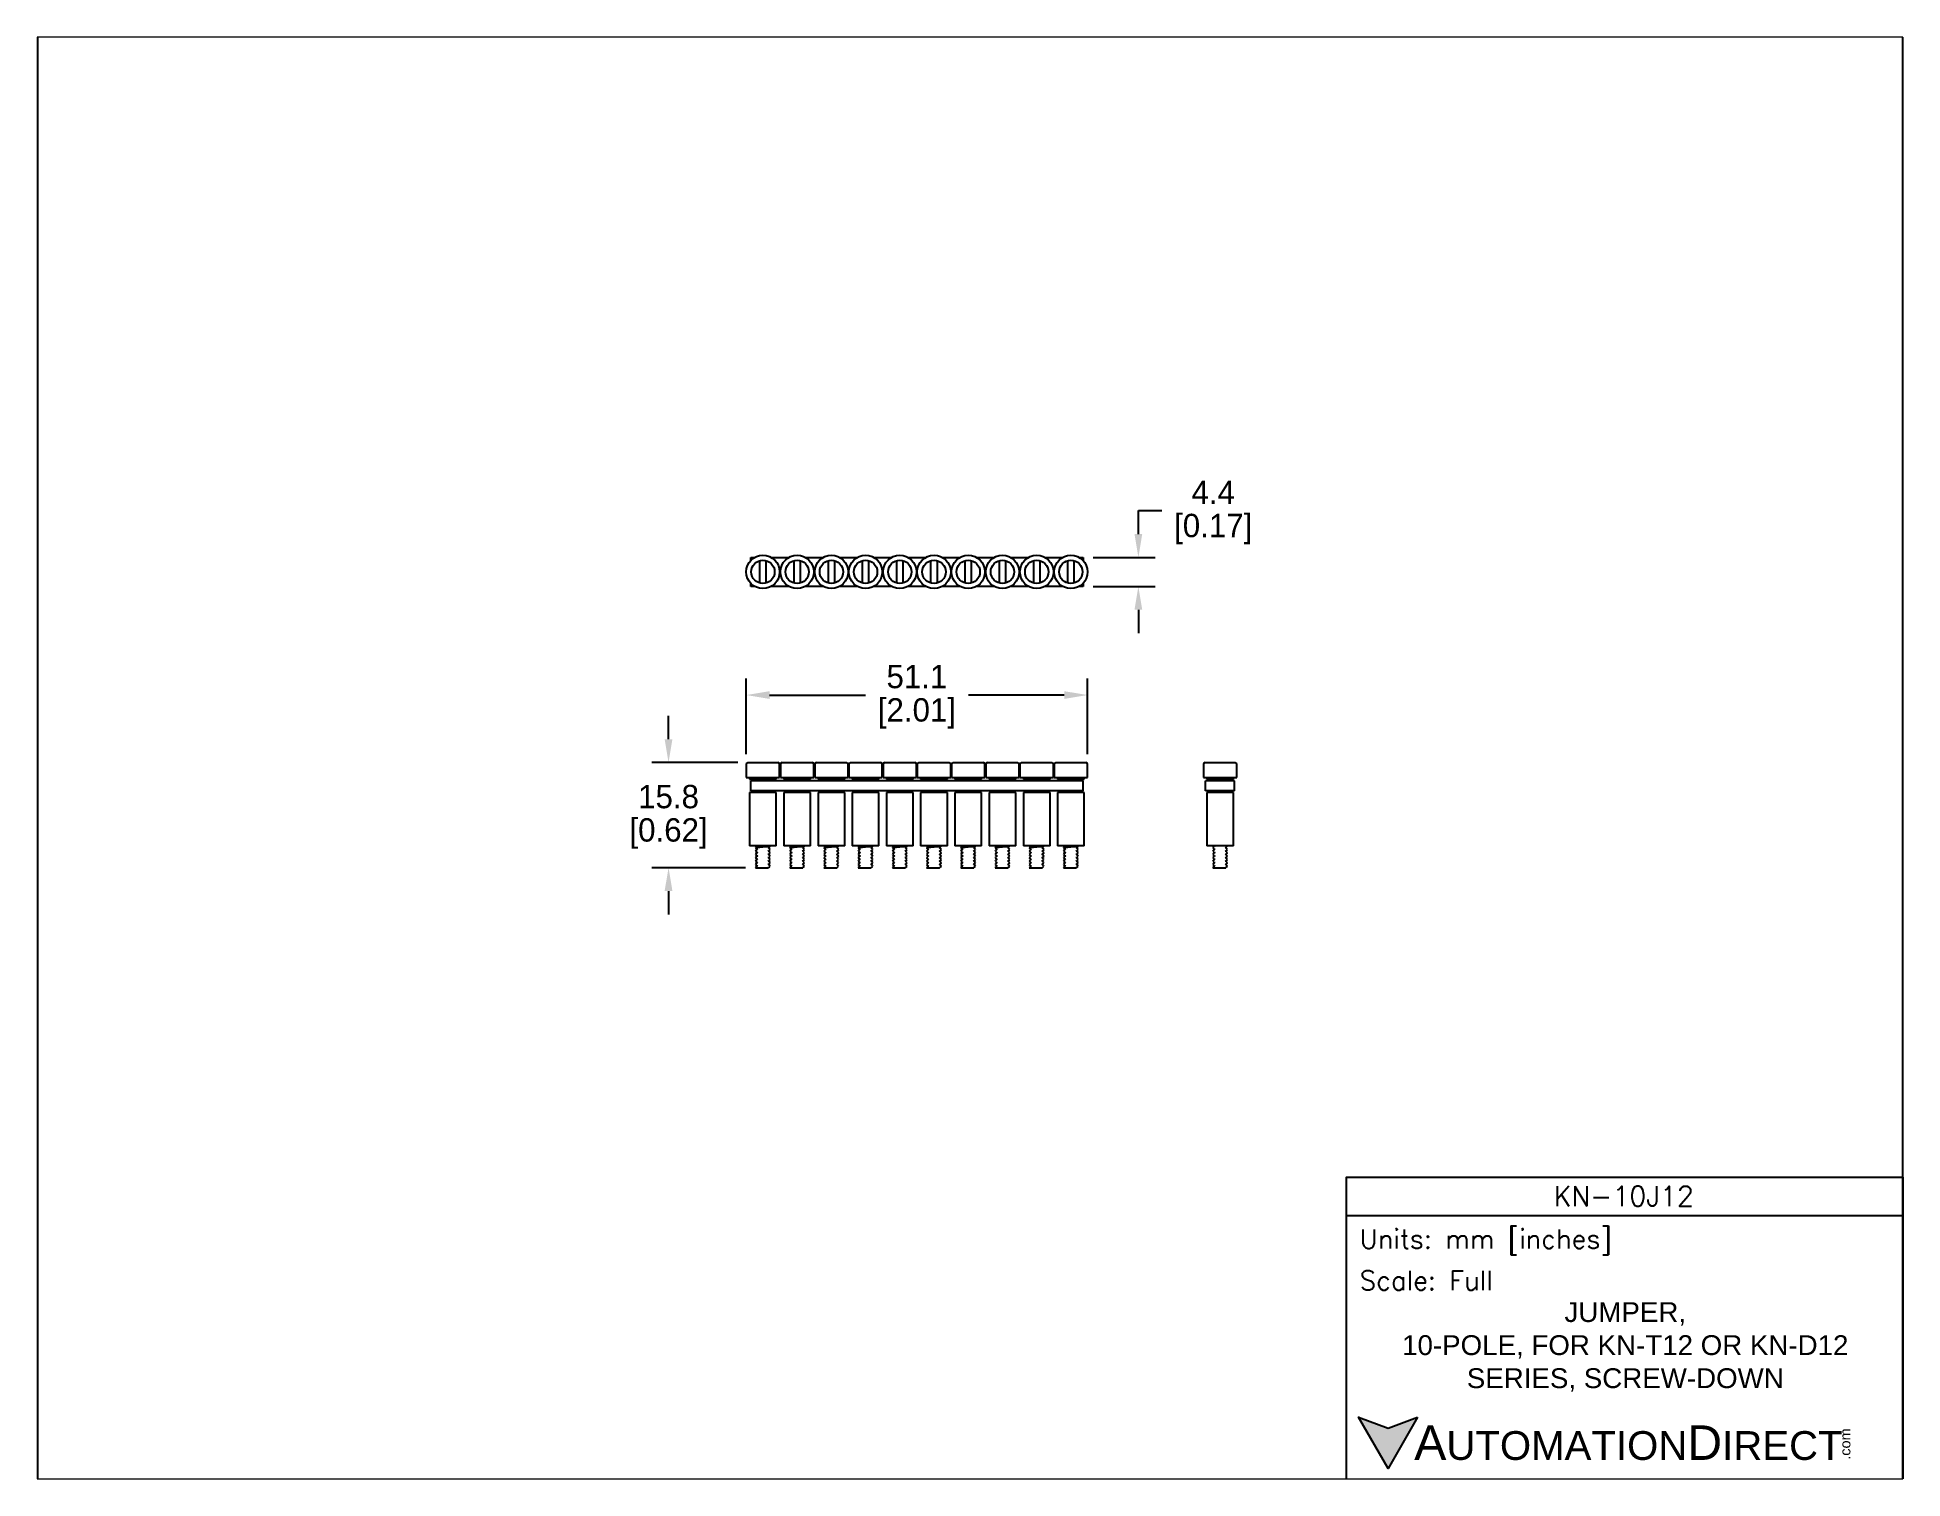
# Paper-space layout 'Layout1' of a CAD drawing. Header units: millimetres, sheet in inches. Extents: x 0.2 to 10.4, y 0.1 to 8.
# The model-space entities are those that its viewports show. They can reach past a viewport. Long polylines and large blocks are cut down to what shows.
import ezdxf

# ---------------------------------------------------------------- set-up
doc = ezdxf.new("R2010")
doc.units = ezdxf.units.MM
doc.header["$LTSCALE"] = 10
doc.header["$MEASUREMENT"] = 0
doc.layers.add('DIMENSION', color=140, linetype='Continuous')
doc.layers.add('TEXT', color=140, linetype='Continuous')
doc.styles.add('\\M+2ABAC\\M+2A6A11', font='')
doc.styles.add('ROMANS', font='romans.shx')
doc.styles.get('\\M+2ABAC\\M+2A6A11').set_extended_font_data('AR MingtiM BIG-5')
doc.dimstyles.get("Standard").update_dxf_attribs({"dimtxt": 3.5, "dimasz": 3.5, "dimexe": 2.5, "dimexo": 1.5, "dimgap": 1, "dimtad": 0, "dimtih": 1, "dimtoh": 1, "dimdec": 1, "dimzin": 0, "dimdsep": 46, "dimtxsty": 'Standard', "dimcen": 0.09, "dimadec": 0, "dimazin": 0, "dimtfac": 1, "dimtdec": 1, "dimtofl": 0, "dimtmove": 0, "dimatfit": 3, "dimfxl": 1, "dimtolj": 1, "dimtzin": 0, "dimarcsym": 0})

psp = doc.layouts.get("Layout1")

msp = doc.modelspace()

# ---------------------------------------------------------------- texts
at = {"layer": 'TEXT'}
for s, insert, char_height, width, attachment_point, style in [('KN-10J12', (237.62, 42.33), 2.97, 55.9017, 5, 'ROMANS'), (' Units: mm [inches]', (196.09, 35.43), 2.8712, 83.3079, 4, 'ROMANS'), (' Scale: Full', (196.09, 29.69), 2.8712, 83.3079, 4, 'ROMANS'), ('{\\fArial|b0|i0|c0|p34;     \\H1.2x;A\\H0.8333x;UTOMATION\\H1.2x;D\\H0.8333x;IRECT}', (197.87, 5.37), 4.3068, 72.9565, 4, '\\M+2ABAC\\M+2A6A11')]:
    msp.add_mtext(s, dxfattribs=dict(at, insert=insert, char_height=char_height, width=width, attachment_point=attachment_point, style=style))
at = {"layer": 'TEXT', "insert": (237.84, 19.73), "char_height": 2.9698, "width": 82.8914, "attachment_point": 5}
msp.add_mtext('{\\fArial|b0|i0|c0|p34;JUMPER,\\P10-POLE, FOR KN-T12 OR KN-D12 \\PSERIES, SCREW-DOWN}', dxfattribs=at)
at = {"layer": 'TEXT', "insert": (270.01, 2.84), "char_height": 1.5505, "width": 4.5946, "attachment_point": 1, "rotation": 90, "style": '\\M+2ABAC\\M+2A6A11'}
msp.add_mtext('{\\fArial|b0|i0|c0|p34;.com}', dxfattribs=at)

# ---------------------------------------------------------------- blocks, each defined once
blk = doc.blocks.new('*D0')
at = {"layer": 'DEFPOINTS', "color": 0}
for p in [(156.63, 138), (164.91, 138), (156.63, 133.65)]:
    blk.add_point(p, dxfattribs=at)
at = {"layer": 'DIMENSION', "color": 0, "lineweight": -2}
for p, q in [((164.91, 141.5), (164.91, 145)), ((164.91, 145), (168.41, 145)), ((158.13, 138), (167.41, 138)), ((158.13, 133.65), (167.41, 133.65)), ((164.91, 130.15), (164.91, 126.65))]:
    blk.add_line(p, q, dxfattribs=at)
at = {"layer": 'DIMENSION', "color": 0}
for points in [[(164.33, 141.5), (165.49, 141.5), (164.91, 138)], [(164.33, 130.15), (165.49, 130.15), (164.91, 133.65)]]:
    blk.add_solid(points, dxfattribs=at)
at = {"layer": 'DIMENSION', "color": 0, "char_height": 3.5, "attachment_point": 5}
for s, insert in [('\\A1;4.4', (176.12, 147.75)), ('\\A1;[0.17]', (176.12, 142.25))]:
    blk.add_mtext(s, dxfattribs=dict(at, insert=insert))
blk = doc.blocks.new('*D1')
at = {"layer": 'DEFPOINTS', "color": 0}
for p in [(106.18, 117.38), (106.18, 107.02), (157.3, 107.02)]:
    blk.add_point(p, dxfattribs=at)
at = {"layer": 'DIMENSION', "color": 0, "lineweight": -2}
for p, q in [((106.18, 108.52), (106.18, 119.88)), ((109.68, 117.38), (124.03, 117.38)), ((153.8, 117.38), (139.45, 117.38)), ((157.3, 108.52), (157.3, 119.88))]:
    blk.add_line(p, q, dxfattribs=at)
at = {"layer": 'DIMENSION', "color": 0}
for points in [[(109.68, 117.96), (109.68, 116.8), (106.18, 117.38)], [(153.8, 117.96), (153.8, 116.8), (157.3, 117.38)]]:
    blk.add_solid(points, dxfattribs=at)
at = {"layer": 'DIMENSION', "color": 0, "char_height": 3.5, "attachment_point": 5}
for s, insert in [('\\A1;51.1', (131.74, 120.13)), ('\\A1;[2.01]', (131.74, 114.63))]:
    blk.add_mtext(s, dxfattribs=dict(at, insert=insert))
blk = doc.blocks.new('*D2')
at = {"layer": 'DEFPOINTS', "color": 0}
for p in [(106.43, 107.27), (94.54, 91.52), (107.57, 91.52)]:
    blk.add_point(p, dxfattribs=at)
at = {"layer": 'DIMENSION', "color": 0, "lineweight": -2}
for p, q in [((94.54, 110.77), (94.54, 114.27)), ((104.93, 107.27), (92.04, 107.27)), ((106.07, 91.52), (92.04, 91.52)), ((94.54, 88.02), (94.54, 84.52))]:
    blk.add_line(p, q, dxfattribs=at)
at = {"layer": 'DIMENSION', "color": 0}
for points in [[(93.95, 110.77), (95.12, 110.77), (94.54, 107.27)], [(93.95, 88.02), (95.12, 88.02), (94.54, 91.52)]]:
    blk.add_solid(points, dxfattribs=at)
at = {"layer": 'DIMENSION', "color": 0, "char_height": 3.5, "attachment_point": 5}
for s, insert in [('\\A1;15.8', (94.54, 102.15)), ('\\A1;[0.62]', (94.54, 96.65))]:
    blk.add_mtext(s, dxfattribs=dict(at, insert=insert))

# ---------------------------------------------------------------- dimensions: what is measured, and where the dimension line sits
at = {"layer": 'DIMENSION'}
for base, p1, p2, picture, middle in [((164.91094183, 138.00211096), (156.62533874, 133.65211096), (156.62533874, 138.00211096), '*D0', (176.11927516, 145.00211096)), ((94.5376, 91.523), (106.4253, 107.2749), (107.5664, 91.523), '*D2', (94.5376, 99.3989))]:
    dim = msp.add_linear_dim(base=base, p1=p1, p2=p2, angle=90, dimstyle='Standard', override={"dimpost": '\\X'}, dxfattribs=at)
    dim.commit()
    dim.dimension.update_dxf_attribs({"geometry": picture, "text_midpoint": middle})
dim = msp.add_linear_dim(base=(106.18, 117.38), p1=(157.3, 107.02), p2=(106.18, 107.02), dimstyle='Standard', override={"dimpost": '\\X'}, dxfattribs=at)
dim.commit()
dim.dimension.update_dxf_attribs({"geometry": '*D1', "text_midpoint": (131.74, 117.38)})

# ---------------------------------------------------------------- hatches: boundary and pattern name
at = {"layer": 'TEXT'}
msp.add_hatch(color=256, dxfattribs=at).paths.add_polyline_path([(206.74, 9.21), (202.31, 7.59), (197.87, 9.21), (202.31, 1.53)])

# ---------------------------------------------------------------- linework, layer by layer
for p, q in [((106.88, 138), (107.44, 138)), ((106.88, 137.56), (106.88, 138)), ((108.18, 137.5), (108.18, 134.15)), ((109.18, 134.15), (109.18, 137.5)), ((109.91, 138), (112.57, 138)), ((113.3, 137.5), (113.3, 134.15)), ((114.3, 134.15), (114.3, 137.5)), ((115.03, 138), (117.69, 138)), ((118.43, 137.5), (118.43, 134.15)), ((119.43, 134.15), (119.43, 137.5)), ((120.16, 138), (122.82, 138)), ((123.55, 137.5), (123.55, 134.15)), ((124.55, 134.15), (124.55, 137.5)), ((125.28, 138), (125.88, 138)), ((125.28, 138), (127.94, 138)), ((128.68, 137.5), (128.68, 134.15)), ((129.68, 134.15), (129.68, 137.5)), ((130.41, 138), (131, 138)), ((130.41, 138), (133.07, 138)), ((133.8, 137.5), (133.8, 134.15)), ((134.8, 134.15), (134.8, 137.5)), ((135.53, 138), (136.13, 138)), ((135.53, 138), (138.19, 138)), ((138.93, 137.5), (138.93, 134.15)), ((139.93, 134.15), (139.93, 137.5)), ((140.66, 138), (141.25, 138)), ((140.66, 138), (143.32, 138)), ((144.05, 137.5), (144.05, 134.15)), ((145.05, 134.15), (145.05, 137.5)), ((145.78, 138), (146.38, 138)), ((145.78, 138), (148.44, 138)), ((149.18, 137.5), (149.18, 134.15)), ((150.18, 134.15), (150.18, 137.5)), ((150.91, 138), (151.5, 138)), ((150.91, 138), (153.57, 138)), ((154.3, 137.5), (154.3, 134.15)), ((155.3, 134.15), (155.3, 137.5)), ((156.03, 138), (156.63, 138)), ((156.63, 138), (156.63, 137.54)), ((156.63, 134.12), (156.63, 133.65)), ((106.88, 133.65), (106.88, 134.09)), ((107.44, 133.65), (106.88, 133.65)), ((112.57, 133.65), (109.91, 133.65)), ((117.69, 133.65), (115.03, 133.65)), ((122.82, 133.65), (120.16, 133.65)), ((125.88, 133.65), (125.28, 133.65)), ((127.94, 133.65), (125.28, 133.65)), ((131, 133.65), (130.41, 133.65)), ((133.07, 133.65), (130.41, 133.65)), ((136.13, 133.65), (135.53, 133.65)), ((138.19, 133.65), (135.53, 133.65)), ((141.25, 133.65), (140.66, 133.65)), ((143.32, 133.65), (140.66, 133.65)), ((146.38, 133.65), (145.78, 133.65)), ((148.44, 133.65), (145.78, 133.65)), ((151.5, 133.65), (150.91, 133.65)), ((153.57, 133.65), (150.91, 133.65)), ((156.63, 133.65), (156.03, 133.65)), ((106.18, 107.02), (106.18, 105.02)), ((106.43, 107.27), (108.68, 107.27)), ((108.68, 107.27), (110.93, 107.27)), ((111.18, 105.02), (111.18, 107.02)), ((111.3, 107.02), (111.3, 105.02)), ((111.55, 107.27), (113.8, 107.27)), ((113.8, 107.27), (116.05, 107.27)), ((116.3, 105.02), (116.3, 107.02)), ((116.43, 107.02), (116.43, 105.02)), ((116.68, 107.27), (118.93, 107.27)), ((118.93, 107.27), (121.18, 107.27)), ((121.43, 105.02), (121.43, 107.02)), ((121.55, 107.02), (121.55, 105.02)), ((121.8, 107.27), (124.05, 107.27)), ((124.05, 107.27), (126.3, 107.27)), ((126.55, 105.02), (126.55, 107.02)), ((126.68, 107.02), (126.68, 105.02)), ((126.93, 107.27), (129.18, 107.27)), ((129.18, 107.27), (131.43, 107.27)), ((131.68, 105.02), (131.68, 107.02)), ((131.8, 107.02), (131.8, 105.02)), ((132.05, 107.27), (134.3, 107.27)), ((134.3, 107.27), (136.55, 107.27)), ((136.8, 105.02), (136.8, 107.02)), ((136.93, 107.02), (136.93, 105.02)), ((137.18, 107.27), (139.43, 107.27)), ((139.43, 107.27), (141.68, 107.27)), ((141.93, 105.02), (141.93, 107.02)), ((142.05, 107.02), (142.05, 105.02)), ((142.3, 107.27), (144.55, 107.27)), ((144.55, 107.27), (146.8, 107.27)), ((147.05, 105.02), (147.05, 107.02)), ((147.18, 107.02), (147.18, 105.02)), ((147.43, 107.27), (149.68, 107.27)), ((149.68, 107.27), (151.93, 107.27)), ((152.18, 105.02), (152.18, 107.02)), ((152.3, 107.02), (152.3, 105.02)), ((152.55, 107.27), (154.8, 107.27)), ((154.8, 107.27), (157.05, 107.27)), ((157.3, 105.02), (157.3, 107.02)), ((174.65, 107.02), (174.65, 105.02)), ((174.9, 107.27), (179.4, 107.27)), ((179.65, 105.02), (179.65, 107.02)), ((106.18, 105.02), (108.68, 105.02)), ((106.68, 105.02), (106.68, 104.77)), ((106.68, 104.77), (108.68, 104.77)), ((106.88, 103.02), (106.88, 104.52)), ((156.63, 104.52), (106.88, 104.52)), ((107.55, 104.77), (107.55, 104.52)), ((108.68, 105.02), (111.18, 105.02)), ((108.68, 104.77), (110.68, 104.77)), ((109.8, 104.52), (109.8, 104.77)), ((110.68, 104.77), (110.68, 105.02)), ((111.3, 105.02), (113.8, 105.02)), ((111.8, 105.02), (111.8, 104.77)), ((111.8, 104.77), (113.8, 104.77)), ((112.68, 104.77), (112.68, 104.52)), ((113.8, 105.02), (116.3, 105.02)), ((113.8, 104.77), (115.8, 104.77)), ((114.93, 104.52), (114.93, 104.77)), ((115.8, 104.77), (115.8, 105.02)), ((116.43, 105.02), (118.93, 105.02)), ((116.93, 105.02), (116.93, 104.77)), ((116.93, 104.77), (118.93, 104.77)), ((117.8, 104.77), (117.8, 104.52)), ((118.93, 105.02), (121.43, 105.02)), ((118.93, 104.77), (120.93, 104.77)), ((120.05, 104.52), (120.05, 104.77)), ((120.93, 104.77), (120.93, 105.02)), ((121.55, 105.02), (124.05, 105.02)), ((122.05, 105.02), (122.05, 104.77)), ((122.05, 104.77), (124.05, 104.77)), ((122.93, 104.77), (122.93, 104.52)), ((124.05, 105.02), (126.55, 105.02)), ((124.05, 104.77), (126.05, 104.77)), ((125.18, 104.52), (125.18, 104.77)), ((126.05, 104.77), (126.05, 105.02)), ((126.68, 105.02), (129.18, 105.02)), ((127.18, 105.02), (127.18, 104.77)), ((127.18, 104.77), (129.18, 104.77)), ((128.05, 104.77), (128.05, 104.52)), ((129.18, 105.02), (131.68, 105.02)), ((129.18, 104.77), (131.18, 104.77)), ((130.3, 104.52), (130.3, 104.77)), ((131.18, 104.77), (131.18, 105.02)), ((131.8, 105.02), (134.3, 105.02)), ((132.3, 105.02), (132.3, 104.77)), ((132.3, 104.77), (134.3, 104.77)), ((133.18, 104.77), (133.18, 104.52)), ((134.3, 105.02), (136.8, 105.02)), ((134.3, 104.77), (136.3, 104.77)), ((135.43, 104.52), (135.43, 104.77)), ((136.3, 104.77), (136.3, 105.02)), ((136.93, 105.02), (139.43, 105.02)), ((137.43, 105.02), (137.43, 104.77)), ((137.43, 104.77), (139.43, 104.77)), ((138.3, 104.77), (138.3, 104.52)), ((139.43, 105.02), (141.93, 105.02)), ((139.43, 104.77), (141.43, 104.77)), ((140.55, 104.52), (140.55, 104.77)), ((141.43, 104.77), (141.43, 105.02)), ((142.05, 105.02), (144.55, 105.02)), ((142.55, 105.02), (142.55, 104.77)), ((142.55, 104.77), (144.55, 104.77)), ((143.43, 104.77), (143.43, 104.52)), ((144.55, 105.02), (147.05, 105.02)), ((144.55, 104.77), (146.55, 104.77)), ((145.68, 104.52), (145.68, 104.77)), ((146.55, 104.77), (146.55, 105.02)), ((147.18, 105.02), (149.68, 105.02)), ((147.68, 105.02), (147.68, 104.77)), ((147.68, 104.77), (149.68, 104.77)), ((148.55, 104.77), (148.55, 104.52)), ((149.68, 105.02), (152.18, 105.02)), ((149.68, 104.77), (151.68, 104.77)), ((150.8, 104.52), (150.8, 104.77)), ((151.68, 104.77), (151.68, 105.02)), ((152.3, 105.02), (154.8, 105.02)), ((152.8, 105.02), (152.8, 104.77)), ((152.8, 104.77), (154.8, 104.77)), ((153.68, 104.77), (153.68, 104.52)), ((154.8, 105.02), (157.3, 105.02)), ((154.8, 104.77), (156.8, 104.77)), ((155.93, 104.52), (155.93, 104.77)), ((156.63, 103.02), (156.63, 104.52)), ((156.8, 104.77), (156.8, 105.02)), ((174.65, 105.02), (179.65, 105.02)), ((174.97, 103.02), (174.97, 104.52)), ((179.32, 104.52), (174.97, 104.52)), ((175.15, 105.02), (175.15, 104.77)), ((175.15, 104.77), (179.15, 104.77)), ((176.02, 104.77), (176.02, 104.52)), ((178.27, 104.52), (178.27, 104.77)), ((179.15, 104.77), (179.15, 105.02)), ((179.32, 103.02), (179.32, 104.52)), ((106.68, 102.77), (106.68, 94.77)), ((110.68, 102.77), (106.68, 102.77)), ((156.63, 103.02), (106.88, 103.02)), ((107.55, 103.02), (107.55, 102.77)), ((109.8, 102.77), (109.8, 103.02)), ((110.68, 94.77), (110.68, 102.77)), ((111.8, 102.77), (111.8, 94.77)), ((115.8, 102.77), (111.8, 102.77)), ((112.68, 103.02), (112.68, 102.77)), ((114.93, 102.77), (114.93, 103.02)), ((115.8, 94.77), (115.8, 102.77)), ((116.93, 102.77), (116.93, 94.77)), ((120.93, 102.77), (116.93, 102.77)), ((117.8, 103.02), (117.8, 102.77)), ((120.05, 102.77), (120.05, 103.02)), ((120.93, 94.77), (120.93, 102.77)), ((122.05, 102.77), (122.05, 94.77)), ((126.05, 102.77), (122.05, 102.77)), ((122.93, 103.02), (122.93, 102.77)), ((125.18, 102.77), (125.18, 103.02)), ((126.05, 94.77), (126.05, 102.77)), ((127.18, 102.77), (127.18, 94.77)), ((131.18, 102.77), (127.18, 102.77)), ((128.05, 103.02), (128.05, 102.77)), ((130.3, 102.77), (130.3, 103.02)), ((131.18, 94.77), (131.18, 102.77)), ((132.3, 102.77), (132.3, 94.77)), ((136.3, 102.77), (132.3, 102.77)), ((133.18, 103.02), (133.18, 102.77)), ((135.43, 102.77), (135.43, 103.02)), ((136.3, 94.77), (136.3, 102.77)), ((137.43, 102.77), (137.43, 94.77)), ((141.43, 102.77), (137.43, 102.77)), ((138.3, 103.02), (138.3, 102.77)), ((140.55, 102.77), (140.55, 103.02)), ((141.43, 94.77), (141.43, 102.77)), ((142.55, 102.77), (142.55, 94.77)), ((146.55, 102.77), (142.55, 102.77)), ((143.43, 103.02), (143.43, 102.77)), ((145.68, 102.77), (145.68, 103.02)), ((146.55, 94.77), (146.55, 102.77)), ((147.68, 102.77), (147.68, 94.77)), ((151.68, 102.77), (147.68, 102.77)), ((148.55, 103.02), (148.55, 102.77)), ((150.8, 102.77), (150.8, 103.02)), ((151.68, 94.77), (151.68, 102.77)), ((152.8, 102.77), (152.8, 94.77)), ((156.8, 102.77), (152.8, 102.77)), ((153.68, 103.02), (153.68, 102.77)), ((155.93, 102.77), (155.93, 103.02)), ((156.8, 94.77), (156.8, 102.77)), ((179.32, 103.02), (174.97, 103.02)), ((175.15, 102.77), (175.15, 94.77)), ((179.15, 102.77), (175.15, 102.77)), ((176.02, 103.02), (176.02, 102.77)), ((178.27, 102.77), (178.27, 103.02)), ((179.15, 94.77), (179.15, 102.77)), ((110.68, 94.77), (106.68, 94.77)), ((115.8, 94.77), (111.8, 94.77)), ((120.93, 94.77), (116.93, 94.77)), ((126.05, 94.77), (122.05, 94.77)), ((131.18, 94.77), (127.18, 94.77)), ((136.3, 94.77), (132.3, 94.77)), ((141.43, 94.77), (137.43, 94.77)), ((146.55, 94.77), (142.55, 94.77)), ((151.68, 94.77), (147.68, 94.77)), ((156.8, 94.77), (152.8, 94.77)), ((179.15, 94.77), (175.15, 94.77)), ((107.57, 91.52), (109.51, 91.52)), ((112.69, 91.52), (114.64, 91.52)), ((117.82, 91.52), (119.76, 91.52)), ((122.94, 91.52), (124.89, 91.52)), ((128.07, 91.52), (130.01, 91.52)), ((133.19, 91.52), (135.14, 91.52)), ((138.32, 91.52), (140.26, 91.52)), ((143.44, 91.52), (145.39, 91.52)), ((148.57, 91.52), (150.51, 91.52)), ((153.69, 91.52), (155.64, 91.52)), ((176.04, 91.52), (177.99, 91.52))]:
    msp.add_line(p, q)
at = {"color": 7}
for p, q in [((108.68, 94.67), (108.68, 94.77)), ((108.68, 94.65), (108.68, 94.67)), ((109.78, 94.77), (109.78, 94.77)), ((113.8, 94.67), (113.8, 94.77)), ((113.8, 94.65), (113.8, 94.67)), ((114.9, 94.77), (114.91, 94.77)), ((118.93, 94.67), (118.93, 94.77)), ((118.93, 94.65), (118.93, 94.67)), ((120.03, 94.77), (120.03, 94.77)), ((124.05, 94.67), (124.05, 94.77)), ((124.05, 94.65), (124.05, 94.67)), ((125.15, 94.77), (125.16, 94.77)), ((129.18, 94.67), (129.18, 94.77)), ((129.18, 94.65), (129.18, 94.67)), ((130.28, 94.77), (130.28, 94.77)), ((134.3, 94.67), (134.3, 94.77)), ((134.3, 94.65), (134.3, 94.67)), ((135.4, 94.77), (135.41, 94.77)), ((139.43, 94.67), (139.43, 94.77)), ((139.43, 94.65), (139.43, 94.67)), ((140.53, 94.77), (140.53, 94.77)), ((144.55, 94.67), (144.55, 94.77)), ((144.55, 94.65), (144.55, 94.67)), ((145.65, 94.77), (145.66, 94.77)), ((149.68, 94.67), (149.68, 94.77)), ((149.68, 94.65), (149.68, 94.67)), ((150.78, 94.77), (150.78, 94.77)), ((154.8, 94.67), (154.8, 94.77)), ((154.8, 94.65), (154.8, 94.67)), ((155.9, 94.77), (155.91, 94.77)), ((178.25, 94.77), (178.25, 94.77))]:
    msp.add_line(p, q, dxfattribs=at)
for centre, radius in [((108.68, 135.83), 2.5), ((108.68, 135.83), 1.75), ((113.8, 135.83), 2.5), ((113.8, 135.83), 1.75), ((118.93, 135.83), 2.5), ((118.93, 135.83), 1.75), ((124.05, 135.83), 2.5), ((124.05, 135.83), 1.75), ((129.18, 135.83), 2.5), ((129.18, 135.83), 1.75), ((134.3, 135.83), 2.5), ((134.3, 135.83), 1.75), ((139.43, 135.83), 2.5), ((139.43, 135.83), 1.75), ((144.55, 135.83), 2.5), ((144.55, 135.83), 1.75), ((149.68, 135.83), 2.5), ((149.68, 135.83), 1.75), ((154.8, 135.83), 2.5), ((154.8, 135.83), 1.75)]:
    msp.add_circle(centre, radius)
for centre, start, end in [((106.43, 107.02), 90, 180), ((110.93, 107.02), 0, 90), ((111.55, 107.02), 90, 180), ((116.05, 107.02), 0, 90), ((116.68, 107.02), 90, 180), ((121.18, 107.02), 0, 90), ((121.8, 107.02), 90, 180), ((126.3, 107.02), 0, 90), ((126.93, 107.02), 90, 180), ((131.43, 107.02), 0, 90), ((132.05, 107.02), 90, 180), ((136.55, 107.02), 0, 90), ((137.18, 107.02), 90, 180), ((141.68, 107.02), 0, 90), ((142.3, 107.02), 90, 180), ((146.8, 107.02), 0, 90), ((147.43, 107.02), 90, 180), ((151.93, 107.02), 0, 90), ((152.55, 107.02), 90, 180), ((157.05, 107.02), 0, 90), ((174.9, 107.02), 90, 180), ((179.4, 107.02), 0, 90)]:
    msp.add_arc(centre, 0.25, start, end)
for points, knots in [([(107.83, 94.77), (107.79, 94.74), (107.71, 94.65), (107.62, 94.57), (107.57, 94.52)], [0, 0, 0, 0, 0.481298, 1, 1, 1, 1]), ([(107.57, 94.52), (107.62, 94.48), (107.71, 94.4), (107.79, 94.31), (107.83, 94.27)], [0, 0, 0, 0, 0.518353, 1, 1, 1, 1]), ([(107.83, 94.27), (107.79, 94.23), (107.7, 94.15), (107.61, 94.06), (107.57, 94.02)], [0, 0, 0, 0, 0.499856, 1, 1, 1, 1]), ([(107.57, 94.02), (107.62, 93.98), (107.71, 93.9), (107.79, 93.81), (107.83, 93.77)], [0, 0, 0, 0, 0.517208, 1, 1, 1, 1]), ([(107.84, 93.78), (107.79, 93.73), (107.7, 93.65), (107.61, 93.57), (107.57, 93.52)], [0, 0, 0, 0, 0.4998447, 1, 1, 1, 1]), ([(107.57, 93.52), (107.62, 93.48), (107.71, 93.4), (107.79, 93.31), (107.83, 93.27)], [0, 0, 0, 0, 0.517296, 1, 1, 1, 1]), ([(107.83, 93.28), (107.79, 93.23), (107.7, 93.15), (107.61, 93.06), (107.57, 93.02)], [0, 0, 0, 0, 0.499836, 1, 1, 1, 1]), ([(107.57, 93.02), (107.62, 92.98), (107.71, 92.9), (107.79, 92.81), (107.83, 92.77)], [0, 0, 0, 0, 0.518283, 1, 1, 1, 1]), ([(107.83, 92.77), (107.79, 92.73), (107.7, 92.65), (107.61, 92.56), (107.57, 92.52)], [0, 0, 0, 0, 0.499865, 1, 1, 1, 1]), ([(107.57, 92.52), (107.62, 92.48), (107.71, 92.39), (107.79, 92.31), (107.83, 92.27)], [0, 0, 0, 0, 0.518999, 1, 1, 1, 1]), ([(107.83, 92.27), (107.79, 92.23), (107.7, 92.15), (107.61, 92.06), (107.57, 92.02)], [0, 0, 0, 0, 0.499826, 1, 1, 1, 1]), ([(107.58, 94.53), (107.58, 94.54), (107.59, 94.54), (107.65, 94.56), (107.75, 94.57), (107.89, 94.59), (108.06, 94.6), (108.25, 94.62), (108.46, 94.64), (108.6, 94.65), (108.68, 94.65)], [0, 0, 0, 0, 0.0793093, 0.2112176, 0.3388064, 0.4692789, 0.6032518, 0.7381296, 0.8712098, 1, 1, 1, 1]), ([(108.68, 94.67), (108.75, 94.68), (108.89, 94.68), (109.11, 94.7), (109.31, 94.72), (109.48, 94.73), (109.62, 94.75), (109.71, 94.76), (109.75, 94.77), (109.76, 94.77)], [0, 0, 0, 0, 0.144865, 0.294554, 0.446264, 0.596957, 0.743714, 0.887229, 1, 1, 1, 1]), ([(109.51, 94.52), (109.55, 94.56), (109.64, 94.64), (109.73, 94.73), (109.77, 94.77)], [0, 0, 0, 0, 0.499853, 1, 1, 1, 1]), ([(109.78, 94.27), (109.72, 94.31), (109.64, 94.4), (109.55, 94.48), (109.51, 94.52)], [0, 0, 0, 0, 0.517653, 1, 1, 1, 1]), ([(109.51, 94.02), (109.56, 94.06), (109.64, 94.15), (109.73, 94.23), (109.78, 94.27)], [0, 0, 0, 0, 0.5411538, 1, 1, 1, 1]), ([(109.78, 93.77), (109.72, 93.82), (109.63, 93.9), (109.55, 93.98), (109.51, 94.02)], [0, 0, 0, 0, 0.518076, 1, 1, 1, 1]), ([(109.51, 93.52), (109.55, 93.56), (109.64, 93.64), (109.73, 93.73), (109.78, 93.77)], [0, 0, 0, 0, 0.499852, 1, 1, 1, 1]), ([(109.78, 93.27), (109.72, 93.32), (109.63, 93.4), (109.55, 93.48), (109.51, 93.52)], [0, 0, 0, 0, 0.518553, 1, 1, 1, 1]), ([(109.51, 93.02), (109.55, 93.06), (109.64, 93.14), (109.73, 93.23), (109.78, 93.27)], [0, 0, 0, 0, 0.4998308, 1, 1, 1, 1]), ([(109.77, 92.77), (109.72, 92.81), (109.64, 92.9), (109.55, 92.98), (109.51, 93.02)], [0, 0, 0, 0, 0.5171941, 1, 1, 1, 1]), ([(109.51, 92.52), (109.55, 92.56), (109.64, 92.64), (109.73, 92.73), (109.77, 92.77)], [0, 0, 0, 0, 0.499828, 1, 1, 1, 1]), ([(109.77, 92.27), (109.72, 92.32), (109.63, 92.4), (109.55, 92.48), (109.51, 92.52)], [0, 0, 0, 0, 0.518994, 1, 1, 1, 1]), ([(109.51, 92.02), (109.55, 92.06), (109.64, 92.14), (109.73, 92.23), (109.77, 92.27)], [0, 0, 0, 0, 0.499848, 1, 1, 1, 1]), ([(112.96, 94.27), (112.92, 94.23), (112.83, 94.15), (112.74, 94.06), (112.69, 94.02)], [0, 0, 0, 0, 0.499856, 1, 1, 1, 1]), ([(112.69, 94.02), (112.74, 93.98), (112.83, 93.9), (112.92, 93.81), (112.96, 93.77)], [0, 0, 0, 0, 0.517208, 1, 1, 1, 1]), ([(112.96, 93.78), (112.92, 93.73), (112.83, 93.65), (112.74, 93.57), (112.69, 93.52)], [0, 0, 0, 0, 0.4998447, 1, 1, 1, 1]), ([(112.69, 93.52), (112.74, 93.48), (112.83, 93.4), (112.92, 93.31), (112.96, 93.27)], [0, 0, 0, 0, 0.517296, 1, 1, 1, 1]), ([(112.96, 93.28), (112.92, 93.23), (112.83, 93.15), (112.74, 93.06), (112.69, 93.02)], [0, 0, 0, 0, 0.499836, 1, 1, 1, 1]), ([(112.69, 93.02), (112.75, 92.98), (112.83, 92.9), (112.92, 92.81), (112.96, 92.77)], [0, 0, 0, 0, 0.518283, 1, 1, 1, 1]), ([(112.96, 92.77), (112.92, 92.73), (112.83, 92.65), (112.74, 92.56), (112.69, 92.52)], [0, 0, 0, 0, 0.499865, 1, 1, 1, 1]), ([(112.69, 92.52), (112.75, 92.48), (112.83, 92.39), (112.92, 92.31), (112.96, 92.27)], [0, 0, 0, 0, 0.518999, 1, 1, 1, 1]), ([(112.96, 92.27), (112.92, 92.23), (112.83, 92.15), (112.74, 92.06), (112.69, 92.02)], [0, 0, 0, 0, 0.499826, 1, 1, 1, 1]), ([(112.96, 94.77), (112.92, 94.74), (112.83, 94.65), (112.75, 94.57), (112.7, 94.52)], [0, 0, 0, 0, 0.481298, 1, 1, 1, 1]), ([(112.7, 94.52), (112.75, 94.48), (112.83, 94.4), (112.92, 94.31), (112.96, 94.27)], [0, 0, 0, 0, 0.518353, 1, 1, 1, 1]), ([(112.71, 94.53), (112.71, 94.54), (112.72, 94.54), (112.78, 94.56), (112.88, 94.57), (113.01, 94.59), (113.18, 94.6), (113.38, 94.62), (113.59, 94.64), (113.73, 94.65), (113.8, 94.65)], [0, 0, 0, 0, 0.0793093, 0.2112176, 0.3388064, 0.4692789, 0.6032518, 0.7381296, 0.8712098, 1, 1, 1, 1]), ([(113.8, 94.67), (113.87, 94.68), (114.02, 94.68), (114.23, 94.7), (114.43, 94.72), (114.6, 94.73), (114.74, 94.75), (114.84, 94.76), (114.87, 94.77), (114.89, 94.77)], [0, 0, 0, 0, 0.144865, 0.294554, 0.446264, 0.596957, 0.743714, 0.887229, 1, 1, 1, 1]), ([(114.63, 94.52), (114.68, 94.56), (114.77, 94.64), (114.85, 94.73), (114.9, 94.77)], [0, 0, 0, 0, 0.499853, 1, 1, 1, 1]), ([(114.9, 94.27), (114.85, 94.31), (114.76, 94.4), (114.67, 94.48), (114.63, 94.52)], [0, 0, 0, 0, 0.517653, 1, 1, 1, 1]), ([(114.63, 94.02), (114.68, 94.06), (114.77, 94.15), (114.86, 94.23), (114.9, 94.27)], [0, 0, 0, 0, 0.5411538, 1, 1, 1, 1]), ([(114.9, 93.77), (114.85, 93.82), (114.76, 93.9), (114.67, 93.98), (114.63, 94.02)], [0, 0, 0, 0, 0.518076, 1, 1, 1, 1]), ([(114.63, 93.52), (114.68, 93.56), (114.77, 93.64), (114.86, 93.73), (114.9, 93.77)], [0, 0, 0, 0, 0.499852, 1, 1, 1, 1]), ([(114.9, 93.27), (114.85, 93.32), (114.76, 93.4), (114.67, 93.48), (114.63, 93.52)], [0, 0, 0, 0, 0.518553, 1, 1, 1, 1]), ([(114.63, 93.02), (114.68, 93.06), (114.77, 93.14), (114.86, 93.23), (114.9, 93.27)], [0, 0, 0, 0, 0.4998308, 1, 1, 1, 1]), ([(114.9, 92.77), (114.85, 92.81), (114.76, 92.9), (114.67, 92.98), (114.63, 93.02)], [0, 0, 0, 0, 0.5171941, 1, 1, 1, 1]), ([(114.63, 92.52), (114.68, 92.56), (114.77, 92.64), (114.86, 92.73), (114.9, 92.77)], [0, 0, 0, 0, 0.499828, 1, 1, 1, 1]), ([(114.9, 92.27), (114.85, 92.32), (114.76, 92.4), (114.67, 92.48), (114.63, 92.52)], [0, 0, 0, 0, 0.518994, 1, 1, 1, 1]), ([(114.63, 92.02), (114.68, 92.06), (114.77, 92.14), (114.85, 92.23), (114.9, 92.27)], [0, 0, 0, 0, 0.499848, 1, 1, 1, 1]), ([(118.08, 94.77), (118.04, 94.74), (117.96, 94.65), (117.87, 94.57), (117.82, 94.52)], [0, 0, 0, 0, 0.481298, 1, 1, 1, 1]), ([(117.82, 94.52), (117.87, 94.48), (117.96, 94.4), (118.04, 94.31), (118.08, 94.27)], [0, 0, 0, 0, 0.518353, 1, 1, 1, 1]), ([(118.08, 94.27), (118.04, 94.23), (117.95, 94.15), (117.86, 94.06), (117.82, 94.02)], [0, 0, 0, 0, 0.499856, 1, 1, 1, 1]), ([(117.82, 94.02), (117.87, 93.98), (117.96, 93.9), (118.04, 93.81), (118.08, 93.77)], [0, 0, 0, 0, 0.517208, 1, 1, 1, 1]), ([(118.09, 93.78), (118.04, 93.73), (117.95, 93.65), (117.86, 93.57), (117.82, 93.52)], [0, 0, 0, 0, 0.4998447, 1, 1, 1, 1]), ([(117.82, 93.52), (117.87, 93.48), (117.96, 93.4), (118.04, 93.31), (118.08, 93.27)], [0, 0, 0, 0, 0.517296, 1, 1, 1, 1]), ([(118.08, 93.28), (118.04, 93.23), (117.95, 93.15), (117.86, 93.06), (117.82, 93.02)], [0, 0, 0, 0, 0.499836, 1, 1, 1, 1]), ([(117.82, 93.02), (117.87, 92.98), (117.96, 92.9), (118.04, 92.81), (118.08, 92.77)], [0, 0, 0, 0, 0.518283, 1, 1, 1, 1]), ([(118.08, 92.77), (118.04, 92.73), (117.95, 92.65), (117.86, 92.56), (117.82, 92.52)], [0, 0, 0, 0, 0.499865, 1, 1, 1, 1]), ([(117.82, 92.52), (117.87, 92.48), (117.96, 92.39), (118.04, 92.31), (118.08, 92.27)], [0, 0, 0, 0, 0.518999, 1, 1, 1, 1]), ([(118.08, 92.27), (118.04, 92.23), (117.95, 92.15), (117.86, 92.06), (117.82, 92.02)], [0, 0, 0, 0, 0.499826, 1, 1, 1, 1]), ([(117.83, 94.53), (117.83, 94.54), (117.84, 94.54), (117.9, 94.56), (118, 94.57), (118.14, 94.59), (118.31, 94.6), (118.5, 94.62), (118.71, 94.64), (118.85, 94.65), (118.93, 94.65)], [0, 0, 0, 0, 0.0793093, 0.2112176, 0.3388064, 0.4692789, 0.6032518, 0.7381296, 0.8712098, 1, 1, 1, 1]), ([(118.93, 94.67), (119, 94.68), (119.14, 94.68), (119.36, 94.7), (119.56, 94.72), (119.73, 94.73), (119.87, 94.75), (119.96, 94.76), (120, 94.77), (120.01, 94.77)], [0, 0, 0, 0, 0.144865, 0.294554, 0.446264, 0.596957, 0.743714, 0.887229, 1, 1, 1, 1]), ([(119.76, 94.52), (119.8, 94.56), (119.89, 94.64), (119.98, 94.73), (120.02, 94.77)], [0, 0, 0, 0, 0.499853, 1, 1, 1, 1]), ([(120.03, 94.27), (119.97, 94.31), (119.89, 94.4), (119.8, 94.48), (119.76, 94.52)], [0, 0, 0, 0, 0.517653, 1, 1, 1, 1]), ([(119.76, 94.02), (119.81, 94.06), (119.89, 94.15), (119.98, 94.23), (120.03, 94.27)], [0, 0, 0, 0, 0.5411538, 1, 1, 1, 1]), ([(120.03, 93.77), (119.97, 93.82), (119.88, 93.9), (119.8, 93.98), (119.76, 94.02)], [0, 0, 0, 0, 0.518076, 1, 1, 1, 1]), ([(119.76, 93.52), (119.8, 93.56), (119.89, 93.64), (119.98, 93.73), (120.03, 93.77)], [0, 0, 0, 0, 0.499852, 1, 1, 1, 1]), ([(120.03, 93.27), (119.97, 93.32), (119.88, 93.4), (119.8, 93.48), (119.76, 93.52)], [0, 0, 0, 0, 0.518553, 1, 1, 1, 1]), ([(119.76, 93.02), (119.8, 93.06), (119.89, 93.14), (119.98, 93.23), (120.03, 93.27)], [0, 0, 0, 0, 0.4998308, 1, 1, 1, 1]), ([(120.02, 92.77), (119.97, 92.81), (119.89, 92.9), (119.8, 92.98), (119.76, 93.02)], [0, 0, 0, 0, 0.5171941, 1, 1, 1, 1]), ([(119.76, 92.52), (119.8, 92.56), (119.89, 92.64), (119.98, 92.73), (120.02, 92.77)], [0, 0, 0, 0, 0.499828, 1, 1, 1, 1]), ([(120.02, 92.27), (119.97, 92.32), (119.88, 92.4), (119.8, 92.48), (119.76, 92.52)], [0, 0, 0, 0, 0.518994, 1, 1, 1, 1]), ([(119.76, 92.02), (119.8, 92.06), (119.89, 92.14), (119.98, 92.23), (120.02, 92.27)], [0, 0, 0, 0, 0.499848, 1, 1, 1, 1]), ([(123.21, 94.27), (123.17, 94.23), (123.08, 94.15), (122.99, 94.06), (122.94, 94.02)], [0, 0, 0, 0, 0.499856, 1, 1, 1, 1]), ([(122.94, 94.02), (122.99, 93.98), (123.08, 93.9), (123.17, 93.81), (123.21, 93.77)], [0, 0, 0, 0, 0.517208, 1, 1, 1, 1]), ([(123.21, 93.78), (123.17, 93.73), (123.08, 93.65), (122.99, 93.57), (122.94, 93.52)], [0, 0, 0, 0, 0.4998447, 1, 1, 1, 1]), ([(122.94, 93.52), (122.99, 93.48), (123.08, 93.4), (123.17, 93.31), (123.21, 93.27)], [0, 0, 0, 0, 0.517296, 1, 1, 1, 1]), ([(123.21, 93.28), (123.17, 93.23), (123.08, 93.15), (122.99, 93.06), (122.94, 93.02)], [0, 0, 0, 0, 0.499836, 1, 1, 1, 1]), ([(122.94, 93.02), (123, 92.98), (123.08, 92.9), (123.17, 92.81), (123.21, 92.77)], [0, 0, 0, 0, 0.518283, 1, 1, 1, 1]), ([(123.21, 92.77), (123.17, 92.73), (123.08, 92.65), (122.99, 92.56), (122.94, 92.52)], [0, 0, 0, 0, 0.499865, 1, 1, 1, 1]), ([(122.94, 92.52), (123, 92.48), (123.08, 92.39), (123.17, 92.31), (123.21, 92.27)], [0, 0, 0, 0, 0.518999, 1, 1, 1, 1]), ([(123.21, 92.27), (123.17, 92.23), (123.08, 92.15), (122.99, 92.06), (122.94, 92.02)], [0, 0, 0, 0, 0.499826, 1, 1, 1, 1]), ([(123.21, 94.77), (123.17, 94.74), (123.08, 94.65), (123, 94.57), (122.95, 94.52)], [0, 0, 0, 0, 0.481298, 1, 1, 1, 1]), ([(122.95, 94.52), (123, 94.48), (123.08, 94.4), (123.17, 94.31), (123.21, 94.27)], [0, 0, 0, 0, 0.518353, 1, 1, 1, 1]), ([(122.96, 94.53), (122.96, 94.54), (122.97, 94.54), (123.03, 94.56), (123.13, 94.57), (123.26, 94.59), (123.43, 94.6), (123.63, 94.62), (123.84, 94.64), (123.98, 94.65), (124.05, 94.65)], [0, 0, 0, 0, 0.0793093, 0.2112176, 0.3388064, 0.4692789, 0.6032518, 0.7381296, 0.8712098, 1, 1, 1, 1]), ([(124.05, 94.67), (124.12, 94.68), (124.27, 94.68), (124.48, 94.7), (124.68, 94.72), (124.85, 94.73), (124.99, 94.75), (125.09, 94.76), (125.12, 94.77), (125.14, 94.77)], [0, 0, 0, 0, 0.144865, 0.294554, 0.446264, 0.596957, 0.743714, 0.887229, 1, 1, 1, 1]), ([(124.88, 94.52), (124.93, 94.56), (125.02, 94.64), (125.1, 94.73), (125.15, 94.77)], [0, 0, 0, 0, 0.499853, 1, 1, 1, 1]), ([(125.15, 94.27), (125.1, 94.31), (125.01, 94.4), (124.92, 94.48), (124.88, 94.52)], [0, 0, 0, 0, 0.517653, 1, 1, 1, 1]), ([(124.88, 94.02), (124.93, 94.06), (125.02, 94.15), (125.11, 94.23), (125.15, 94.27)], [0, 0, 0, 0, 0.5411538, 1, 1, 1, 1]), ([(125.15, 93.77), (125.1, 93.82), (125.01, 93.9), (124.92, 93.98), (124.88, 94.02)], [0, 0, 0, 0, 0.518076, 1, 1, 1, 1]), ([(124.88, 93.52), (124.93, 93.56), (125.02, 93.64), (125.11, 93.73), (125.15, 93.77)], [0, 0, 0, 0, 0.499852, 1, 1, 1, 1]), ([(125.15, 93.27), (125.1, 93.32), (125.01, 93.4), (124.92, 93.48), (124.88, 93.52)], [0, 0, 0, 0, 0.518553, 1, 1, 1, 1]), ([(124.88, 93.02), (124.93, 93.06), (125.02, 93.14), (125.11, 93.23), (125.15, 93.27)], [0, 0, 0, 0, 0.4998308, 1, 1, 1, 1]), ([(125.15, 92.77), (125.1, 92.81), (125.01, 92.9), (124.92, 92.98), (124.88, 93.02)], [0, 0, 0, 0, 0.5171941, 1, 1, 1, 1]), ([(124.88, 92.52), (124.93, 92.56), (125.02, 92.64), (125.11, 92.73), (125.15, 92.77)], [0, 0, 0, 0, 0.499828, 1, 1, 1, 1]), ([(125.15, 92.27), (125.1, 92.32), (125.01, 92.4), (124.92, 92.48), (124.88, 92.52)], [0, 0, 0, 0, 0.518994, 1, 1, 1, 1]), ([(124.88, 92.02), (124.93, 92.06), (125.02, 92.14), (125.1, 92.23), (125.15, 92.27)], [0, 0, 0, 0, 0.499848, 1, 1, 1, 1]), ([(128.33, 94.77), (128.29, 94.74), (128.21, 94.65), (128.12, 94.57), (128.07, 94.52)], [0, 0, 0, 0, 0.481298, 1, 1, 1, 1]), ([(128.07, 94.52), (128.12, 94.48), (128.21, 94.4), (128.29, 94.31), (128.33, 94.27)], [0, 0, 0, 0, 0.518353, 1, 1, 1, 1]), ([(128.33, 94.27), (128.29, 94.23), (128.2, 94.15), (128.11, 94.06), (128.07, 94.02)], [0, 0, 0, 0, 0.499856, 1, 1, 1, 1]), ([(128.07, 94.02), (128.12, 93.98), (128.21, 93.9), (128.29, 93.81), (128.33, 93.77)], [0, 0, 0, 0, 0.517208, 1, 1, 1, 1]), ([(128.34, 93.78), (128.29, 93.73), (128.2, 93.65), (128.11, 93.57), (128.07, 93.52)], [0, 0, 0, 0, 0.4998447, 1, 1, 1, 1]), ([(128.07, 93.52), (128.12, 93.48), (128.21, 93.4), (128.29, 93.31), (128.33, 93.27)], [0, 0, 0, 0, 0.517296, 1, 1, 1, 1]), ([(128.33, 93.28), (128.29, 93.23), (128.2, 93.15), (128.11, 93.06), (128.07, 93.02)], [0, 0, 0, 0, 0.499836, 1, 1, 1, 1]), ([(128.07, 93.02), (128.12, 92.98), (128.21, 92.9), (128.29, 92.81), (128.33, 92.77)], [0, 0, 0, 0, 0.518283, 1, 1, 1, 1]), ([(128.33, 92.77), (128.29, 92.73), (128.2, 92.65), (128.11, 92.56), (128.07, 92.52)], [0, 0, 0, 0, 0.499865, 1, 1, 1, 1]), ([(128.07, 92.52), (128.12, 92.48), (128.21, 92.39), (128.29, 92.31), (128.33, 92.27)], [0, 0, 0, 0, 0.518999, 1, 1, 1, 1]), ([(128.33, 92.27), (128.29, 92.23), (128.2, 92.15), (128.11, 92.06), (128.07, 92.02)], [0, 0, 0, 0, 0.499826, 1, 1, 1, 1]), ([(128.08, 94.53), (128.08, 94.54), (128.09, 94.54), (128.15, 94.56), (128.25, 94.57), (128.39, 94.59), (128.56, 94.6), (128.75, 94.62), (128.96, 94.64), (129.1, 94.65), (129.18, 94.65)], [0, 0, 0, 0, 0.0793093, 0.2112176, 0.3388064, 0.4692789, 0.6032518, 0.7381296, 0.8712098, 1, 1, 1, 1]), ([(129.18, 94.67), (129.25, 94.68), (129.39, 94.68), (129.61, 94.7), (129.81, 94.72), (129.98, 94.73), (130.12, 94.75), (130.21, 94.76), (130.25, 94.77), (130.26, 94.77)], [0, 0, 0, 0, 0.144865, 0.294554, 0.446264, 0.596957, 0.743714, 0.887229, 1, 1, 1, 1]), ([(130.01, 94.52), (130.05, 94.56), (130.14, 94.64), (130.23, 94.73), (130.27, 94.77)], [0, 0, 0, 0, 0.499853, 1, 1, 1, 1]), ([(130.28, 94.27), (130.22, 94.31), (130.14, 94.4), (130.05, 94.48), (130.01, 94.52)], [0, 0, 0, 0, 0.517653, 1, 1, 1, 1]), ([(130.01, 94.02), (130.06, 94.06), (130.14, 94.15), (130.23, 94.23), (130.28, 94.27)], [0, 0, 0, 0, 0.5411538, 1, 1, 1, 1]), ([(130.28, 93.77), (130.22, 93.82), (130.13, 93.9), (130.05, 93.98), (130.01, 94.02)], [0, 0, 0, 0, 0.518076, 1, 1, 1, 1]), ([(130.01, 93.52), (130.05, 93.56), (130.14, 93.64), (130.23, 93.73), (130.28, 93.77)], [0, 0, 0, 0, 0.499852, 1, 1, 1, 1]), ([(130.28, 93.27), (130.22, 93.32), (130.13, 93.4), (130.05, 93.48), (130.01, 93.52)], [0, 0, 0, 0, 0.518553, 1, 1, 1, 1]), ([(130.01, 93.02), (130.05, 93.06), (130.14, 93.14), (130.23, 93.23), (130.28, 93.27)], [0, 0, 0, 0, 0.4998308, 1, 1, 1, 1]), ([(130.27, 92.77), (130.22, 92.81), (130.14, 92.9), (130.05, 92.98), (130.01, 93.02)], [0, 0, 0, 0, 0.5171941, 1, 1, 1, 1]), ([(130.01, 92.52), (130.05, 92.56), (130.14, 92.64), (130.23, 92.73), (130.27, 92.77)], [0, 0, 0, 0, 0.499828, 1, 1, 1, 1]), ([(130.27, 92.27), (130.22, 92.32), (130.13, 92.4), (130.05, 92.48), (130.01, 92.52)], [0, 0, 0, 0, 0.518994, 1, 1, 1, 1]), ([(130.01, 92.02), (130.05, 92.06), (130.14, 92.14), (130.23, 92.23), (130.27, 92.27)], [0, 0, 0, 0, 0.499848, 1, 1, 1, 1]), ([(133.46, 94.27), (133.42, 94.23), (133.33, 94.15), (133.24, 94.06), (133.19, 94.02)], [0, 0, 0, 0, 0.499856, 1, 1, 1, 1]), ([(133.19, 94.02), (133.24, 93.98), (133.33, 93.9), (133.42, 93.81), (133.46, 93.77)], [0, 0, 0, 0, 0.517208, 1, 1, 1, 1]), ([(133.46, 93.78), (133.42, 93.73), (133.33, 93.65), (133.24, 93.57), (133.19, 93.52)], [0, 0, 0, 0, 0.4998447, 1, 1, 1, 1]), ([(133.19, 93.52), (133.24, 93.48), (133.33, 93.4), (133.42, 93.31), (133.46, 93.27)], [0, 0, 0, 0, 0.517296, 1, 1, 1, 1]), ([(133.46, 93.28), (133.42, 93.23), (133.33, 93.15), (133.24, 93.06), (133.19, 93.02)], [0, 0, 0, 0, 0.499836, 1, 1, 1, 1]), ([(133.19, 93.02), (133.25, 92.98), (133.33, 92.9), (133.42, 92.81), (133.46, 92.77)], [0, 0, 0, 0, 0.518283, 1, 1, 1, 1]), ([(133.46, 92.77), (133.42, 92.73), (133.33, 92.65), (133.24, 92.56), (133.19, 92.52)], [0, 0, 0, 0, 0.499865, 1, 1, 1, 1]), ([(133.19, 92.52), (133.25, 92.48), (133.33, 92.39), (133.42, 92.31), (133.46, 92.27)], [0, 0, 0, 0, 0.518999, 1, 1, 1, 1]), ([(133.46, 92.27), (133.42, 92.23), (133.33, 92.15), (133.24, 92.06), (133.19, 92.02)], [0, 0, 0, 0, 0.499826, 1, 1, 1, 1]), ([(133.46, 94.77), (133.42, 94.74), (133.33, 94.65), (133.25, 94.57), (133.2, 94.52)], [0, 0, 0, 0, 0.481298, 1, 1, 1, 1]), ([(133.2, 94.52), (133.25, 94.48), (133.33, 94.4), (133.42, 94.31), (133.46, 94.27)], [0, 0, 0, 0, 0.518353, 1, 1, 1, 1]), ([(133.21, 94.53), (133.21, 94.54), (133.22, 94.54), (133.28, 94.56), (133.38, 94.57), (133.51, 94.59), (133.68, 94.6), (133.88, 94.62), (134.09, 94.64), (134.23, 94.65), (134.3, 94.65)], [0, 0, 0, 0, 0.0793093, 0.2112176, 0.3388064, 0.4692789, 0.6032518, 0.7381296, 0.8712098, 1, 1, 1, 1]), ([(134.3, 94.67), (134.37, 94.68), (134.52, 94.68), (134.73, 94.7), (134.93, 94.72), (135.1, 94.73), (135.24, 94.75), (135.34, 94.76), (135.37, 94.77), (135.39, 94.77)], [0, 0, 0, 0, 0.144865, 0.294554, 0.446264, 0.596957, 0.743714, 0.887229, 1, 1, 1, 1]), ([(135.13, 94.52), (135.18, 94.56), (135.27, 94.64), (135.35, 94.73), (135.4, 94.77)], [0, 0, 0, 0, 0.499853, 1, 1, 1, 1]), ([(135.4, 94.27), (135.35, 94.31), (135.26, 94.4), (135.17, 94.48), (135.13, 94.52)], [0, 0, 0, 0, 0.517653, 1, 1, 1, 1]), ([(135.13, 94.02), (135.18, 94.06), (135.27, 94.15), (135.36, 94.23), (135.4, 94.27)], [0, 0, 0, 0, 0.5411538, 1, 1, 1, 1]), ([(135.4, 93.77), (135.35, 93.82), (135.26, 93.9), (135.17, 93.98), (135.13, 94.02)], [0, 0, 0, 0, 0.518076, 1, 1, 1, 1]), ([(135.13, 93.52), (135.18, 93.56), (135.27, 93.64), (135.36, 93.73), (135.4, 93.77)], [0, 0, 0, 0, 0.499852, 1, 1, 1, 1]), ([(135.4, 93.27), (135.35, 93.32), (135.26, 93.4), (135.17, 93.48), (135.13, 93.52)], [0, 0, 0, 0, 0.518553, 1, 1, 1, 1]), ([(135.13, 93.02), (135.18, 93.06), (135.27, 93.14), (135.36, 93.23), (135.4, 93.27)], [0, 0, 0, 0, 0.4998308, 1, 1, 1, 1]), ([(135.4, 92.77), (135.35, 92.81), (135.26, 92.9), (135.17, 92.98), (135.13, 93.02)], [0, 0, 0, 0, 0.5171941, 1, 1, 1, 1]), ([(135.13, 92.52), (135.18, 92.56), (135.27, 92.64), (135.36, 92.73), (135.4, 92.77)], [0, 0, 0, 0, 0.499828, 1, 1, 1, 1]), ([(135.4, 92.27), (135.35, 92.32), (135.26, 92.4), (135.17, 92.48), (135.13, 92.52)], [0, 0, 0, 0, 0.518994, 1, 1, 1, 1]), ([(135.13, 92.02), (135.18, 92.06), (135.27, 92.14), (135.35, 92.23), (135.4, 92.27)], [0, 0, 0, 0, 0.499848, 1, 1, 1, 1]), ([(138.58, 94.77), (138.54, 94.74), (138.46, 94.65), (138.37, 94.57), (138.32, 94.52)], [0, 0, 0, 0, 0.481298, 1, 1, 1, 1]), ([(138.32, 94.52), (138.37, 94.48), (138.46, 94.4), (138.54, 94.31), (138.58, 94.27)], [0, 0, 0, 0, 0.518353, 1, 1, 1, 1]), ([(138.58, 94.27), (138.54, 94.23), (138.45, 94.15), (138.36, 94.06), (138.32, 94.02)], [0, 0, 0, 0, 0.499856, 1, 1, 1, 1]), ([(138.32, 94.02), (138.37, 93.98), (138.46, 93.9), (138.54, 93.81), (138.58, 93.77)], [0, 0, 0, 0, 0.517208, 1, 1, 1, 1]), ([(138.59, 93.78), (138.54, 93.73), (138.45, 93.65), (138.36, 93.57), (138.32, 93.52)], [0, 0, 0, 0, 0.4998447, 1, 1, 1, 1]), ([(138.32, 93.52), (138.37, 93.48), (138.46, 93.4), (138.54, 93.31), (138.58, 93.27)], [0, 0, 0, 0, 0.517296, 1, 1, 1, 1]), ([(138.58, 93.28), (138.54, 93.23), (138.45, 93.15), (138.36, 93.06), (138.32, 93.02)], [0, 0, 0, 0, 0.499836, 1, 1, 1, 1]), ([(138.32, 93.02), (138.37, 92.98), (138.46, 92.9), (138.54, 92.81), (138.58, 92.77)], [0, 0, 0, 0, 0.518283, 1, 1, 1, 1]), ([(138.58, 92.77), (138.54, 92.73), (138.45, 92.65), (138.36, 92.56), (138.32, 92.52)], [0, 0, 0, 0, 0.499865, 1, 1, 1, 1]), ([(138.32, 92.52), (138.37, 92.48), (138.46, 92.39), (138.54, 92.31), (138.58, 92.27)], [0, 0, 0, 0, 0.518999, 1, 1, 1, 1]), ([(138.58, 92.27), (138.54, 92.23), (138.45, 92.15), (138.36, 92.06), (138.32, 92.02)], [0, 0, 0, 0, 0.499826, 1, 1, 1, 1]), ([(138.33, 94.53), (138.33, 94.54), (138.34, 94.54), (138.4, 94.56), (138.5, 94.57), (138.64, 94.59), (138.81, 94.6), (139, 94.62), (139.21, 94.64), (139.35, 94.65), (139.43, 94.65)], [0, 0, 0, 0, 0.0793093, 0.2112176, 0.3388064, 0.4692789, 0.6032518, 0.7381296, 0.8712098, 1, 1, 1, 1]), ([(139.43, 94.67), (139.5, 94.68), (139.64, 94.68), (139.86, 94.7), (140.06, 94.72), (140.23, 94.73), (140.37, 94.75), (140.46, 94.76), (140.5, 94.77), (140.51, 94.77)], [0, 0, 0, 0, 0.144865, 0.294554, 0.446264, 0.596957, 0.743714, 0.887229, 1, 1, 1, 1]), ([(140.26, 94.52), (140.3, 94.56), (140.39, 94.64), (140.48, 94.73), (140.52, 94.77)], [0, 0, 0, 0, 0.499853, 1, 1, 1, 1]), ([(140.53, 94.27), (140.47, 94.31), (140.39, 94.4), (140.3, 94.48), (140.26, 94.52)], [0, 0, 0, 0, 0.517653, 1, 1, 1, 1]), ([(140.26, 94.02), (140.31, 94.06), (140.39, 94.15), (140.48, 94.23), (140.53, 94.27)], [0, 0, 0, 0, 0.5411538, 1, 1, 1, 1]), ([(140.53, 93.77), (140.47, 93.82), (140.38, 93.9), (140.3, 93.98), (140.26, 94.02)], [0, 0, 0, 0, 0.518076, 1, 1, 1, 1]), ([(140.26, 93.52), (140.3, 93.56), (140.39, 93.64), (140.48, 93.73), (140.53, 93.77)], [0, 0, 0, 0, 0.499852, 1, 1, 1, 1]), ([(140.53, 93.27), (140.47, 93.32), (140.38, 93.4), (140.3, 93.48), (140.26, 93.52)], [0, 0, 0, 0, 0.518553, 1, 1, 1, 1]), ([(140.26, 93.02), (140.3, 93.06), (140.39, 93.14), (140.48, 93.23), (140.53, 93.27)], [0, 0, 0, 0, 0.4998308, 1, 1, 1, 1]), ([(140.52, 92.77), (140.47, 92.81), (140.39, 92.9), (140.3, 92.98), (140.26, 93.02)], [0, 0, 0, 0, 0.5171941, 1, 1, 1, 1]), ([(140.26, 92.52), (140.3, 92.56), (140.39, 92.64), (140.48, 92.73), (140.52, 92.77)], [0, 0, 0, 0, 0.499828, 1, 1, 1, 1]), ([(140.52, 92.27), (140.47, 92.32), (140.38, 92.4), (140.3, 92.48), (140.26, 92.52)], [0, 0, 0, 0, 0.518994, 1, 1, 1, 1]), ([(140.26, 92.02), (140.3, 92.06), (140.39, 92.14), (140.48, 92.23), (140.52, 92.27)], [0, 0, 0, 0, 0.499848, 1, 1, 1, 1]), ([(143.71, 94.27), (143.67, 94.23), (143.58, 94.15), (143.49, 94.06), (143.44, 94.02)], [0, 0, 0, 0, 0.499856, 1, 1, 1, 1]), ([(143.44, 94.02), (143.49, 93.98), (143.58, 93.9), (143.67, 93.81), (143.71, 93.77)], [0, 0, 0, 0, 0.517208, 1, 1, 1, 1]), ([(143.71, 93.78), (143.67, 93.73), (143.58, 93.65), (143.49, 93.57), (143.44, 93.52)], [0, 0, 0, 0, 0.4998447, 1, 1, 1, 1]), ([(143.44, 93.52), (143.49, 93.48), (143.58, 93.4), (143.67, 93.31), (143.71, 93.27)], [0, 0, 0, 0, 0.517296, 1, 1, 1, 1]), ([(143.71, 93.28), (143.67, 93.23), (143.58, 93.15), (143.49, 93.06), (143.44, 93.02)], [0, 0, 0, 0, 0.499836, 1, 1, 1, 1]), ([(143.44, 93.02), (143.5, 92.98), (143.58, 92.9), (143.67, 92.81), (143.71, 92.77)], [0, 0, 0, 0, 0.518283, 1, 1, 1, 1]), ([(143.71, 92.77), (143.67, 92.73), (143.58, 92.65), (143.49, 92.56), (143.44, 92.52)], [0, 0, 0, 0, 0.499865, 1, 1, 1, 1]), ([(143.44, 92.52), (143.5, 92.48), (143.58, 92.39), (143.67, 92.31), (143.71, 92.27)], [0, 0, 0, 0, 0.518999, 1, 1, 1, 1]), ([(143.71, 92.27), (143.67, 92.23), (143.58, 92.15), (143.49, 92.06), (143.44, 92.02)], [0, 0, 0, 0, 0.499826, 1, 1, 1, 1]), ([(143.71, 94.77), (143.67, 94.74), (143.58, 94.65), (143.5, 94.57), (143.45, 94.52)], [0, 0, 0, 0, 0.481298, 1, 1, 1, 1]), ([(143.45, 94.52), (143.5, 94.48), (143.58, 94.4), (143.67, 94.31), (143.71, 94.27)], [0, 0, 0, 0, 0.518353, 1, 1, 1, 1]), ([(143.46, 94.53), (143.46, 94.54), (143.47, 94.54), (143.53, 94.56), (143.63, 94.57), (143.76, 94.59), (143.93, 94.6), (144.13, 94.62), (144.34, 94.64), (144.48, 94.65), (144.55, 94.65)], [0, 0, 0, 0, 0.0793093, 0.2112176, 0.3388064, 0.4692789, 0.6032518, 0.7381296, 0.8712098, 1, 1, 1, 1]), ([(144.55, 94.67), (144.62, 94.68), (144.77, 94.68), (144.98, 94.7), (145.18, 94.72), (145.35, 94.73), (145.49, 94.75), (145.59, 94.76), (145.62, 94.77), (145.64, 94.77)], [0, 0, 0, 0, 0.144865, 0.294554, 0.446264, 0.596957, 0.743714, 0.887229, 1, 1, 1, 1]), ([(145.38, 94.52), (145.43, 94.56), (145.52, 94.64), (145.6, 94.73), (145.65, 94.77)], [0, 0, 0, 0, 0.499853, 1, 1, 1, 1]), ([(145.65, 94.27), (145.6, 94.31), (145.51, 94.4), (145.42, 94.48), (145.38, 94.52)], [0, 0, 0, 0, 0.517653, 1, 1, 1, 1]), ([(145.38, 94.02), (145.43, 94.06), (145.52, 94.15), (145.61, 94.23), (145.65, 94.27)], [0, 0, 0, 0, 0.5411538, 1, 1, 1, 1]), ([(145.65, 93.77), (145.6, 93.82), (145.51, 93.9), (145.42, 93.98), (145.38, 94.02)], [0, 0, 0, 0, 0.518076, 1, 1, 1, 1]), ([(145.38, 93.52), (145.43, 93.56), (145.52, 93.64), (145.61, 93.73), (145.65, 93.77)], [0, 0, 0, 0, 0.499852, 1, 1, 1, 1]), ([(145.65, 93.27), (145.6, 93.32), (145.51, 93.4), (145.42, 93.48), (145.38, 93.52)], [0, 0, 0, 0, 0.518553, 1, 1, 1, 1]), ([(145.38, 93.02), (145.43, 93.06), (145.52, 93.14), (145.61, 93.23), (145.65, 93.27)], [0, 0, 0, 0, 0.4998308, 1, 1, 1, 1]), ([(145.65, 92.77), (145.6, 92.81), (145.51, 92.9), (145.42, 92.98), (145.38, 93.02)], [0, 0, 0, 0, 0.5171941, 1, 1, 1, 1]), ([(145.38, 92.52), (145.43, 92.56), (145.52, 92.64), (145.61, 92.73), (145.65, 92.77)], [0, 0, 0, 0, 0.499828, 1, 1, 1, 1]), ([(145.65, 92.27), (145.6, 92.32), (145.51, 92.4), (145.42, 92.48), (145.38, 92.52)], [0, 0, 0, 0, 0.518994, 1, 1, 1, 1]), ([(145.38, 92.02), (145.43, 92.06), (145.52, 92.14), (145.6, 92.23), (145.65, 92.27)], [0, 0, 0, 0, 0.499848, 1, 1, 1, 1]), ([(148.83, 94.77), (148.79, 94.74), (148.71, 94.65), (148.62, 94.57), (148.57, 94.52)], [0, 0, 0, 0, 0.481298, 1, 1, 1, 1]), ([(148.57, 94.52), (148.62, 94.48), (148.71, 94.4), (148.79, 94.31), (148.83, 94.27)], [0, 0, 0, 0, 0.518353, 1, 1, 1, 1]), ([(148.83, 94.27), (148.79, 94.23), (148.7, 94.15), (148.61, 94.06), (148.57, 94.02)], [0, 0, 0, 0, 0.499856, 1, 1, 1, 1]), ([(148.57, 94.02), (148.62, 93.98), (148.71, 93.9), (148.79, 93.81), (148.83, 93.77)], [0, 0, 0, 0, 0.517208, 1, 1, 1, 1]), ([(148.84, 93.78), (148.79, 93.73), (148.7, 93.65), (148.61, 93.57), (148.57, 93.52)], [0, 0, 0, 0, 0.4998447, 1, 1, 1, 1]), ([(148.57, 93.52), (148.62, 93.48), (148.71, 93.4), (148.79, 93.31), (148.83, 93.27)], [0, 0, 0, 0, 0.517296, 1, 1, 1, 1]), ([(148.83, 93.28), (148.79, 93.23), (148.7, 93.15), (148.61, 93.06), (148.57, 93.02)], [0, 0, 0, 0, 0.499836, 1, 1, 1, 1]), ([(148.57, 93.02), (148.62, 92.98), (148.71, 92.9), (148.79, 92.81), (148.83, 92.77)], [0, 0, 0, 0, 0.518283, 1, 1, 1, 1]), ([(148.83, 92.77), (148.79, 92.73), (148.7, 92.65), (148.61, 92.56), (148.57, 92.52)], [0, 0, 0, 0, 0.499865, 1, 1, 1, 1]), ([(148.57, 92.52), (148.62, 92.48), (148.71, 92.39), (148.79, 92.31), (148.83, 92.27)], [0, 0, 0, 0, 0.518999, 1, 1, 1, 1]), ([(148.83, 92.27), (148.79, 92.23), (148.7, 92.15), (148.61, 92.06), (148.57, 92.02)], [0, 0, 0, 0, 0.499826, 1, 1, 1, 1]), ([(148.58, 94.53), (148.58, 94.54), (148.59, 94.54), (148.65, 94.56), (148.75, 94.57), (148.89, 94.59), (149.06, 94.6), (149.25, 94.62), (149.46, 94.64), (149.6, 94.65), (149.68, 94.65)], [0, 0, 0, 0, 0.0793093, 0.2112176, 0.3388064, 0.4692789, 0.6032518, 0.7381296, 0.8712098, 1, 1, 1, 1]), ([(149.68, 94.67), (149.75, 94.68), (149.89, 94.68), (150.11, 94.7), (150.31, 94.72), (150.48, 94.73), (150.62, 94.75), (150.71, 94.76), (150.75, 94.77), (150.76, 94.77)], [0, 0, 0, 0, 0.144865, 0.294554, 0.446264, 0.596957, 0.743714, 0.887229, 1, 1, 1, 1]), ([(150.51, 94.52), (150.55, 94.56), (150.64, 94.64), (150.73, 94.73), (150.77, 94.77)], [0, 0, 0, 0, 0.499853, 1, 1, 1, 1]), ([(150.78, 94.27), (150.72, 94.31), (150.64, 94.4), (150.55, 94.48), (150.51, 94.52)], [0, 0, 0, 0, 0.517653, 1, 1, 1, 1]), ([(150.51, 94.02), (150.56, 94.06), (150.64, 94.15), (150.73, 94.23), (150.78, 94.27)], [0, 0, 0, 0, 0.5411538, 1, 1, 1, 1]), ([(150.78, 93.77), (150.72, 93.82), (150.63, 93.9), (150.55, 93.98), (150.51, 94.02)], [0, 0, 0, 0, 0.518076, 1, 1, 1, 1]), ([(150.51, 93.52), (150.55, 93.56), (150.64, 93.64), (150.73, 93.73), (150.78, 93.77)], [0, 0, 0, 0, 0.499852, 1, 1, 1, 1]), ([(150.78, 93.27), (150.72, 93.32), (150.63, 93.4), (150.55, 93.48), (150.51, 93.52)], [0, 0, 0, 0, 0.518553, 1, 1, 1, 1]), ([(150.51, 93.02), (150.55, 93.06), (150.64, 93.14), (150.73, 93.23), (150.78, 93.27)], [0, 0, 0, 0, 0.4998308, 1, 1, 1, 1]), ([(150.77, 92.77), (150.72, 92.81), (150.64, 92.9), (150.55, 92.98), (150.51, 93.02)], [0, 0, 0, 0, 0.5171941, 1, 1, 1, 1]), ([(150.51, 92.52), (150.55, 92.56), (150.64, 92.64), (150.73, 92.73), (150.77, 92.77)], [0, 0, 0, 0, 0.499828, 1, 1, 1, 1]), ([(150.77, 92.27), (150.72, 92.32), (150.63, 92.4), (150.55, 92.48), (150.51, 92.52)], [0, 0, 0, 0, 0.518994, 1, 1, 1, 1]), ([(150.51, 92.02), (150.55, 92.06), (150.64, 92.14), (150.73, 92.23), (150.77, 92.27)], [0, 0, 0, 0, 0.499848, 1, 1, 1, 1]), ([(153.96, 94.27), (153.92, 94.23), (153.83, 94.15), (153.74, 94.06), (153.69, 94.02)], [0, 0, 0, 0, 0.499856, 1, 1, 1, 1]), ([(153.69, 94.02), (153.74, 93.98), (153.83, 93.9), (153.92, 93.81), (153.96, 93.77)], [0, 0, 0, 0, 0.517208, 1, 1, 1, 1]), ([(153.96, 93.78), (153.92, 93.73), (153.83, 93.65), (153.74, 93.57), (153.69, 93.52)], [0, 0, 0, 0, 0.4998447, 1, 1, 1, 1]), ([(153.69, 93.52), (153.74, 93.48), (153.83, 93.4), (153.92, 93.31), (153.96, 93.27)], [0, 0, 0, 0, 0.517296, 1, 1, 1, 1]), ([(153.96, 93.28), (153.92, 93.23), (153.83, 93.15), (153.74, 93.06), (153.69, 93.02)], [0, 0, 0, 0, 0.499836, 1, 1, 1, 1]), ([(153.69, 93.02), (153.75, 92.98), (153.83, 92.9), (153.92, 92.81), (153.96, 92.77)], [0, 0, 0, 0, 0.518283, 1, 1, 1, 1]), ([(153.96, 92.77), (153.92, 92.73), (153.83, 92.65), (153.74, 92.56), (153.69, 92.52)], [0, 0, 0, 0, 0.499865, 1, 1, 1, 1]), ([(153.69, 92.52), (153.75, 92.48), (153.83, 92.39), (153.92, 92.31), (153.96, 92.27)], [0, 0, 0, 0, 0.518999, 1, 1, 1, 1]), ([(153.96, 92.27), (153.92, 92.23), (153.83, 92.15), (153.74, 92.06), (153.69, 92.02)], [0, 0, 0, 0, 0.499826, 1, 1, 1, 1]), ([(153.96, 94.77), (153.92, 94.74), (153.83, 94.65), (153.75, 94.57), (153.7, 94.52)], [0, 0, 0, 0, 0.481298, 1, 1, 1, 1]), ([(153.7, 94.52), (153.75, 94.48), (153.83, 94.4), (153.92, 94.31), (153.96, 94.27)], [0, 0, 0, 0, 0.518353, 1, 1, 1, 1]), ([(153.71, 94.53), (153.71, 94.54), (153.72, 94.54), (153.78, 94.56), (153.88, 94.57), (154.01, 94.59), (154.18, 94.6), (154.38, 94.62), (154.59, 94.64), (154.73, 94.65), (154.8, 94.65)], [0, 0, 0, 0, 0.0793093, 0.2112176, 0.3388064, 0.4692789, 0.6032518, 0.7381296, 0.8712098, 1, 1, 1, 1]), ([(154.8, 94.67), (154.87, 94.68), (155.02, 94.68), (155.23, 94.7), (155.43, 94.72), (155.6, 94.73), (155.74, 94.75), (155.84, 94.76), (155.87, 94.77), (155.89, 94.77)], [0, 0, 0, 0, 0.144865, 0.294554, 0.446264, 0.596957, 0.743714, 0.887229, 1, 1, 1, 1]), ([(155.63, 94.52), (155.68, 94.56), (155.77, 94.64), (155.85, 94.73), (155.9, 94.77)], [0, 0, 0, 0, 0.499853, 1, 1, 1, 1]), ([(155.9, 94.27), (155.85, 94.31), (155.76, 94.4), (155.67, 94.48), (155.63, 94.52)], [0, 0, 0, 0, 0.517653, 1, 1, 1, 1]), ([(155.63, 94.02), (155.68, 94.06), (155.77, 94.15), (155.86, 94.23), (155.9, 94.27)], [0, 0, 0, 0, 0.5411538, 1, 1, 1, 1]), ([(155.9, 93.77), (155.85, 93.82), (155.76, 93.9), (155.67, 93.98), (155.63, 94.02)], [0, 0, 0, 0, 0.518076, 1, 1, 1, 1]), ([(155.63, 93.52), (155.68, 93.56), (155.77, 93.64), (155.86, 93.73), (155.9, 93.77)], [0, 0, 0, 0, 0.499852, 1, 1, 1, 1]), ([(155.9, 93.27), (155.85, 93.32), (155.76, 93.4), (155.67, 93.48), (155.63, 93.52)], [0, 0, 0, 0, 0.518553, 1, 1, 1, 1]), ([(155.63, 93.02), (155.68, 93.06), (155.77, 93.14), (155.86, 93.23), (155.9, 93.27)], [0, 0, 0, 0, 0.4998308, 1, 1, 1, 1]), ([(155.9, 92.77), (155.85, 92.81), (155.76, 92.9), (155.67, 92.98), (155.63, 93.02)], [0, 0, 0, 0, 0.5171941, 1, 1, 1, 1]), ([(155.63, 92.52), (155.68, 92.56), (155.77, 92.64), (155.86, 92.73), (155.9, 92.77)], [0, 0, 0, 0, 0.499828, 1, 1, 1, 1]), ([(155.9, 92.27), (155.85, 92.32), (155.76, 92.4), (155.67, 92.48), (155.63, 92.52)], [0, 0, 0, 0, 0.518994, 1, 1, 1, 1]), ([(155.63, 92.02), (155.68, 92.06), (155.77, 92.14), (155.85, 92.23), (155.9, 92.27)], [0, 0, 0, 0, 0.499848, 1, 1, 1, 1]), ([(176.31, 94.77), (176.27, 94.74), (176.18, 94.65), (176.09, 94.57), (176.04, 94.52)], [0, 0, 0, 0, 0.481298, 1, 1, 1, 1]), ([(176.04, 94.52), (176.09, 94.48), (176.18, 94.4), (176.27, 94.31), (176.31, 94.27)], [0, 0, 0, 0, 0.518353, 1, 1, 1, 1]), ([(176.31, 94.27), (176.26, 94.23), (176.17, 94.15), (176.08, 94.06), (176.04, 94.02)], [0, 0, 0, 0, 0.499856, 1, 1, 1, 1]), ([(176.04, 94.02), (176.09, 93.98), (176.18, 93.9), (176.27, 93.81), (176.31, 93.77)], [0, 0, 0, 0, 0.517208, 1, 1, 1, 1]), ([(176.31, 93.78), (176.26, 93.73), (176.17, 93.65), (176.08, 93.57), (176.04, 93.52)], [0, 0, 0, 0, 0.4998447, 1, 1, 1, 1]), ([(176.04, 93.52), (176.09, 93.48), (176.18, 93.4), (176.27, 93.31), (176.31, 93.27)], [0, 0, 0, 0, 0.517296, 1, 1, 1, 1]), ([(176.31, 93.28), (176.26, 93.23), (176.17, 93.15), (176.08, 93.06), (176.04, 93.02)], [0, 0, 0, 0, 0.499836, 1, 1, 1, 1]), ([(176.04, 93.02), (176.09, 92.98), (176.18, 92.9), (176.27, 92.81), (176.31, 92.77)], [0, 0, 0, 0, 0.518283, 1, 1, 1, 1]), ([(176.31, 92.77), (176.26, 92.73), (176.17, 92.65), (176.08, 92.56), (176.04, 92.52)], [0, 0, 0, 0, 0.499865, 1, 1, 1, 1]), ([(176.04, 92.52), (176.09, 92.48), (176.18, 92.39), (176.27, 92.31), (176.31, 92.27)], [0, 0, 0, 0, 0.518999, 1, 1, 1, 1]), ([(176.31, 92.27), (176.26, 92.23), (176.17, 92.15), (176.08, 92.06), (176.04, 92.02)], [0, 0, 0, 0, 0.499826, 1, 1, 1, 1]), ([(177.98, 94.52), (178.02, 94.56), (178.11, 94.64), (178.2, 94.73), (178.25, 94.77)], [0, 0, 0, 0, 0.499853, 1, 1, 1, 1]), ([(178.25, 94.27), (178.19, 94.31), (178.11, 94.4), (178.02, 94.48), (177.98, 94.52)], [0, 0, 0, 0, 0.517653, 1, 1, 1, 1]), ([(177.98, 94.02), (178.03, 94.06), (178.12, 94.15), (178.21, 94.23), (178.25, 94.27)], [0, 0, 0, 0, 0.5411538, 1, 1, 1, 1]), ([(178.25, 93.77), (178.19, 93.82), (178.11, 93.9), (178.02, 93.98), (177.98, 94.02)], [0, 0, 0, 0, 0.518076, 1, 1, 1, 1]), ([(177.98, 93.52), (178.02, 93.56), (178.11, 93.64), (178.2, 93.73), (178.25, 93.77)], [0, 0, 0, 0, 0.499852, 1, 1, 1, 1]), ([(178.25, 93.27), (178.19, 93.32), (178.11, 93.4), (178.02, 93.48), (177.98, 93.52)], [0, 0, 0, 0, 0.518553, 1, 1, 1, 1]), ([(177.98, 93.02), (178.02, 93.06), (178.11, 93.14), (178.2, 93.23), (178.25, 93.27)], [0, 0, 0, 0, 0.4998308, 1, 1, 1, 1]), ([(178.25, 92.77), (178.19, 92.81), (178.11, 92.9), (178.02, 92.98), (177.98, 93.02)], [0, 0, 0, 0, 0.5171941, 1, 1, 1, 1]), ([(177.98, 92.52), (178.02, 92.56), (178.11, 92.64), (178.2, 92.73), (178.25, 92.77)], [0, 0, 0, 0, 0.499828, 1, 1, 1, 1]), ([(178.25, 92.27), (178.19, 92.32), (178.11, 92.4), (178.02, 92.48), (177.98, 92.52)], [0, 0, 0, 0, 0.518994, 1, 1, 1, 1]), ([(177.98, 92.02), (178.02, 92.06), (178.11, 92.14), (178.2, 92.23), (178.25, 92.27)], [0, 0, 0, 0, 0.499848, 1, 1, 1, 1]), ([(107.57, 92.02), (107.62, 91.98), (107.71, 91.89), (107.79, 91.81), (107.83, 91.77)], [0, 0, 0, 0, 0.518628, 1, 1, 1, 1]), ([(107.83, 91.77), (107.79, 91.73), (107.7, 91.65), (107.61, 91.56), (107.57, 91.52)], [0, 0, 0, 0, 0.499864, 1, 1, 1, 1]), ([(109.77, 91.77), (109.72, 91.81), (109.64, 91.9), (109.55, 91.98), (109.51, 92.02)], [0, 0, 0, 0, 0.517365, 1, 1, 1, 1]), ([(109.51, 91.52), (109.56, 91.56), (109.64, 91.64), (109.73, 91.73), (109.77, 91.77)], [0.0267278, 0.0267278, 0.0267278, 0.0267278, 0.4998697, 1, 1, 1, 1]), ([(112.69, 92.02), (112.75, 91.98), (112.83, 91.89), (112.92, 91.81), (112.96, 91.77)], [0, 0, 0, 0, 0.518628, 1, 1, 1, 1]), ([(112.96, 91.77), (112.92, 91.73), (112.83, 91.65), (112.74, 91.56), (112.69, 91.52)], [0, 0, 0, 0, 0.499864, 1, 1, 1, 1]), ([(114.9, 91.77), (114.85, 91.81), (114.76, 91.9), (114.67, 91.98), (114.63, 92.02)], [0, 0, 0, 0, 0.517365, 1, 1, 1, 1]), ([(114.64, 91.52), (114.68, 91.56), (114.77, 91.64), (114.86, 91.73), (114.9, 91.77)], [0.0267278, 0.0267278, 0.0267278, 0.0267278, 0.4998697, 1, 1, 1, 1]), ([(117.82, 92.02), (117.87, 91.98), (117.96, 91.89), (118.04, 91.81), (118.08, 91.77)], [0, 0, 0, 0, 0.518628, 1, 1, 1, 1]), ([(118.08, 91.77), (118.04, 91.73), (117.95, 91.65), (117.86, 91.56), (117.82, 91.52)], [0, 0, 0, 0, 0.499864, 1, 1, 1, 1]), ([(120.02, 91.77), (119.97, 91.81), (119.89, 91.9), (119.8, 91.98), (119.76, 92.02)], [0, 0, 0, 0, 0.517365, 1, 1, 1, 1]), ([(119.76, 91.52), (119.81, 91.56), (119.89, 91.64), (119.98, 91.73), (120.02, 91.77)], [0.0267278, 0.0267278, 0.0267278, 0.0267278, 0.4998697, 1, 1, 1, 1]), ([(122.94, 92.02), (123, 91.98), (123.08, 91.89), (123.17, 91.81), (123.21, 91.77)], [0, 0, 0, 0, 0.518628, 1, 1, 1, 1]), ([(123.21, 91.77), (123.17, 91.73), (123.08, 91.65), (122.99, 91.56), (122.94, 91.52)], [0, 0, 0, 0, 0.499864, 1, 1, 1, 1]), ([(125.15, 91.77), (125.1, 91.81), (125.01, 91.9), (124.92, 91.98), (124.88, 92.02)], [0, 0, 0, 0, 0.517365, 1, 1, 1, 1]), ([(124.89, 91.52), (124.93, 91.56), (125.02, 91.64), (125.11, 91.73), (125.15, 91.77)], [0.0267278, 0.0267278, 0.0267278, 0.0267278, 0.4998697, 1, 1, 1, 1]), ([(128.07, 92.02), (128.12, 91.98), (128.21, 91.89), (128.29, 91.81), (128.33, 91.77)], [0, 0, 0, 0, 0.518628, 1, 1, 1, 1]), ([(128.33, 91.77), (128.29, 91.73), (128.2, 91.65), (128.11, 91.56), (128.07, 91.52)], [0, 0, 0, 0, 0.499864, 1, 1, 1, 1]), ([(130.27, 91.77), (130.22, 91.81), (130.14, 91.9), (130.05, 91.98), (130.01, 92.02)], [0, 0, 0, 0, 0.517365, 1, 1, 1, 1]), ([(130.01, 91.52), (130.06, 91.56), (130.14, 91.64), (130.23, 91.73), (130.27, 91.77)], [0.0267278, 0.0267278, 0.0267278, 0.0267278, 0.4998697, 1, 1, 1, 1]), ([(133.19, 92.02), (133.25, 91.98), (133.33, 91.89), (133.42, 91.81), (133.46, 91.77)], [0, 0, 0, 0, 0.518628, 1, 1, 1, 1]), ([(133.46, 91.77), (133.42, 91.73), (133.33, 91.65), (133.24, 91.56), (133.19, 91.52)], [0, 0, 0, 0, 0.499864, 1, 1, 1, 1]), ([(135.4, 91.77), (135.35, 91.81), (135.26, 91.9), (135.17, 91.98), (135.13, 92.02)], [0, 0, 0, 0, 0.517365, 1, 1, 1, 1]), ([(135.14, 91.52), (135.18, 91.56), (135.27, 91.64), (135.36, 91.73), (135.4, 91.77)], [0.0267278, 0.0267278, 0.0267278, 0.0267278, 0.4998697, 1, 1, 1, 1]), ([(138.32, 92.02), (138.37, 91.98), (138.46, 91.89), (138.54, 91.81), (138.58, 91.77)], [0, 0, 0, 0, 0.518628, 1, 1, 1, 1]), ([(138.58, 91.77), (138.54, 91.73), (138.45, 91.65), (138.36, 91.56), (138.32, 91.52)], [0, 0, 0, 0, 0.499864, 1, 1, 1, 1]), ([(140.52, 91.77), (140.47, 91.81), (140.39, 91.9), (140.3, 91.98), (140.26, 92.02)], [0, 0, 0, 0, 0.517365, 1, 1, 1, 1]), ([(140.26, 91.52), (140.31, 91.56), (140.39, 91.64), (140.48, 91.73), (140.52, 91.77)], [0.0267278, 0.0267278, 0.0267278, 0.0267278, 0.4998697, 1, 1, 1, 1]), ([(143.44, 92.02), (143.5, 91.98), (143.58, 91.89), (143.67, 91.81), (143.71, 91.77)], [0, 0, 0, 0, 0.518628, 1, 1, 1, 1]), ([(143.71, 91.77), (143.67, 91.73), (143.58, 91.65), (143.49, 91.56), (143.44, 91.52)], [0, 0, 0, 0, 0.499864, 1, 1, 1, 1]), ([(145.65, 91.77), (145.6, 91.81), (145.51, 91.9), (145.42, 91.98), (145.38, 92.02)], [0, 0, 0, 0, 0.517365, 1, 1, 1, 1]), ([(145.39, 91.52), (145.43, 91.56), (145.52, 91.64), (145.61, 91.73), (145.65, 91.77)], [0.0267278, 0.0267278, 0.0267278, 0.0267278, 0.4998697, 1, 1, 1, 1]), ([(148.57, 92.02), (148.62, 91.98), (148.71, 91.89), (148.79, 91.81), (148.83, 91.77)], [0, 0, 0, 0, 0.518628, 1, 1, 1, 1]), ([(148.83, 91.77), (148.79, 91.73), (148.7, 91.65), (148.61, 91.56), (148.57, 91.52)], [0, 0, 0, 0, 0.499864, 1, 1, 1, 1]), ([(150.77, 91.77), (150.72, 91.81), (150.64, 91.9), (150.55, 91.98), (150.51, 92.02)], [0, 0, 0, 0, 0.517365, 1, 1, 1, 1]), ([(150.51, 91.52), (150.56, 91.56), (150.64, 91.64), (150.73, 91.73), (150.77, 91.77)], [0.0267278, 0.0267278, 0.0267278, 0.0267278, 0.4998697, 1, 1, 1, 1]), ([(153.69, 92.02), (153.75, 91.98), (153.83, 91.89), (153.92, 91.81), (153.96, 91.77)], [0, 0, 0, 0, 0.518628, 1, 1, 1, 1]), ([(153.96, 91.77), (153.92, 91.73), (153.83, 91.65), (153.74, 91.56), (153.69, 91.52)], [0, 0, 0, 0, 0.499864, 1, 1, 1, 1]), ([(155.9, 91.77), (155.85, 91.81), (155.76, 91.9), (155.67, 91.98), (155.63, 92.02)], [0, 0, 0, 0, 0.517365, 1, 1, 1, 1]), ([(155.64, 91.52), (155.68, 91.56), (155.77, 91.64), (155.86, 91.73), (155.9, 91.77)], [0.0267278, 0.0267278, 0.0267278, 0.0267278, 0.4998697, 1, 1, 1, 1]), ([(176.04, 92.02), (176.09, 91.98), (176.18, 91.89), (176.27, 91.81), (176.31, 91.77)], [0, 0, 0, 0, 0.518628, 1, 1, 1, 1]), ([(176.31, 91.77), (176.26, 91.73), (176.17, 91.65), (176.08, 91.56), (176.04, 91.52)], [0, 0, 0, 0, 0.499864, 1, 1, 1, 1]), ([(178.25, 91.77), (178.19, 91.81), (178.11, 91.9), (178.02, 91.98), (177.98, 92.02)], [0, 0, 0, 0, 0.517365, 1, 1, 1, 1]), ([(177.99, 91.52), (178.03, 91.56), (178.12, 91.64), (178.2, 91.73), (178.25, 91.77)], [0.0267278, 0.0267278, 0.0267278, 0.0267278, 0.4998697, 1, 1, 1, 1])]:
    msp.add_open_spline(points, degree=3, knots=knots, dxfattribs=at)
at = {"layer": 'DEFPOINTS'}
msp.add_lwpolyline([(279.4, 215.9), (0, 215.9), (0, 0), (279.4, 0)], close=True, dxfattribs=at)
at = {"layer": 'TEXT'}
msp.add_line((196.09, 39.42), (279.4, 39.42), dxfattribs=at)
for points in [[(196.09, 0), (196.09, 45.17), (279.4, 45.17), (279.4, 0)], [(206.74, 9.21), (202.31, 1.53), (197.87, 9.21), (202.31, 7.59)]]:
    msp.add_lwpolyline(points, close=True, dxfattribs=at)

msp.set_redraw_order([(e.dxf.handle, doc.entitydb.next_handle()) for e in msp.query("TEXT MTEXT ATTDEF DIMENSION ARC_DIMENSION")])  # texts and dimensions are drawn at this point

# ---------------------------------------------------------------- viewports
at = {"layer": 'DEFPOINTS'}
psp.add_viewport(center=(5.287, 4.056), size=(10.145, 7.83896), view_center_point=(139.7, 107.95), view_height=215.9, dxfattribs=at)

doc.saveas('drawing.dxf')
